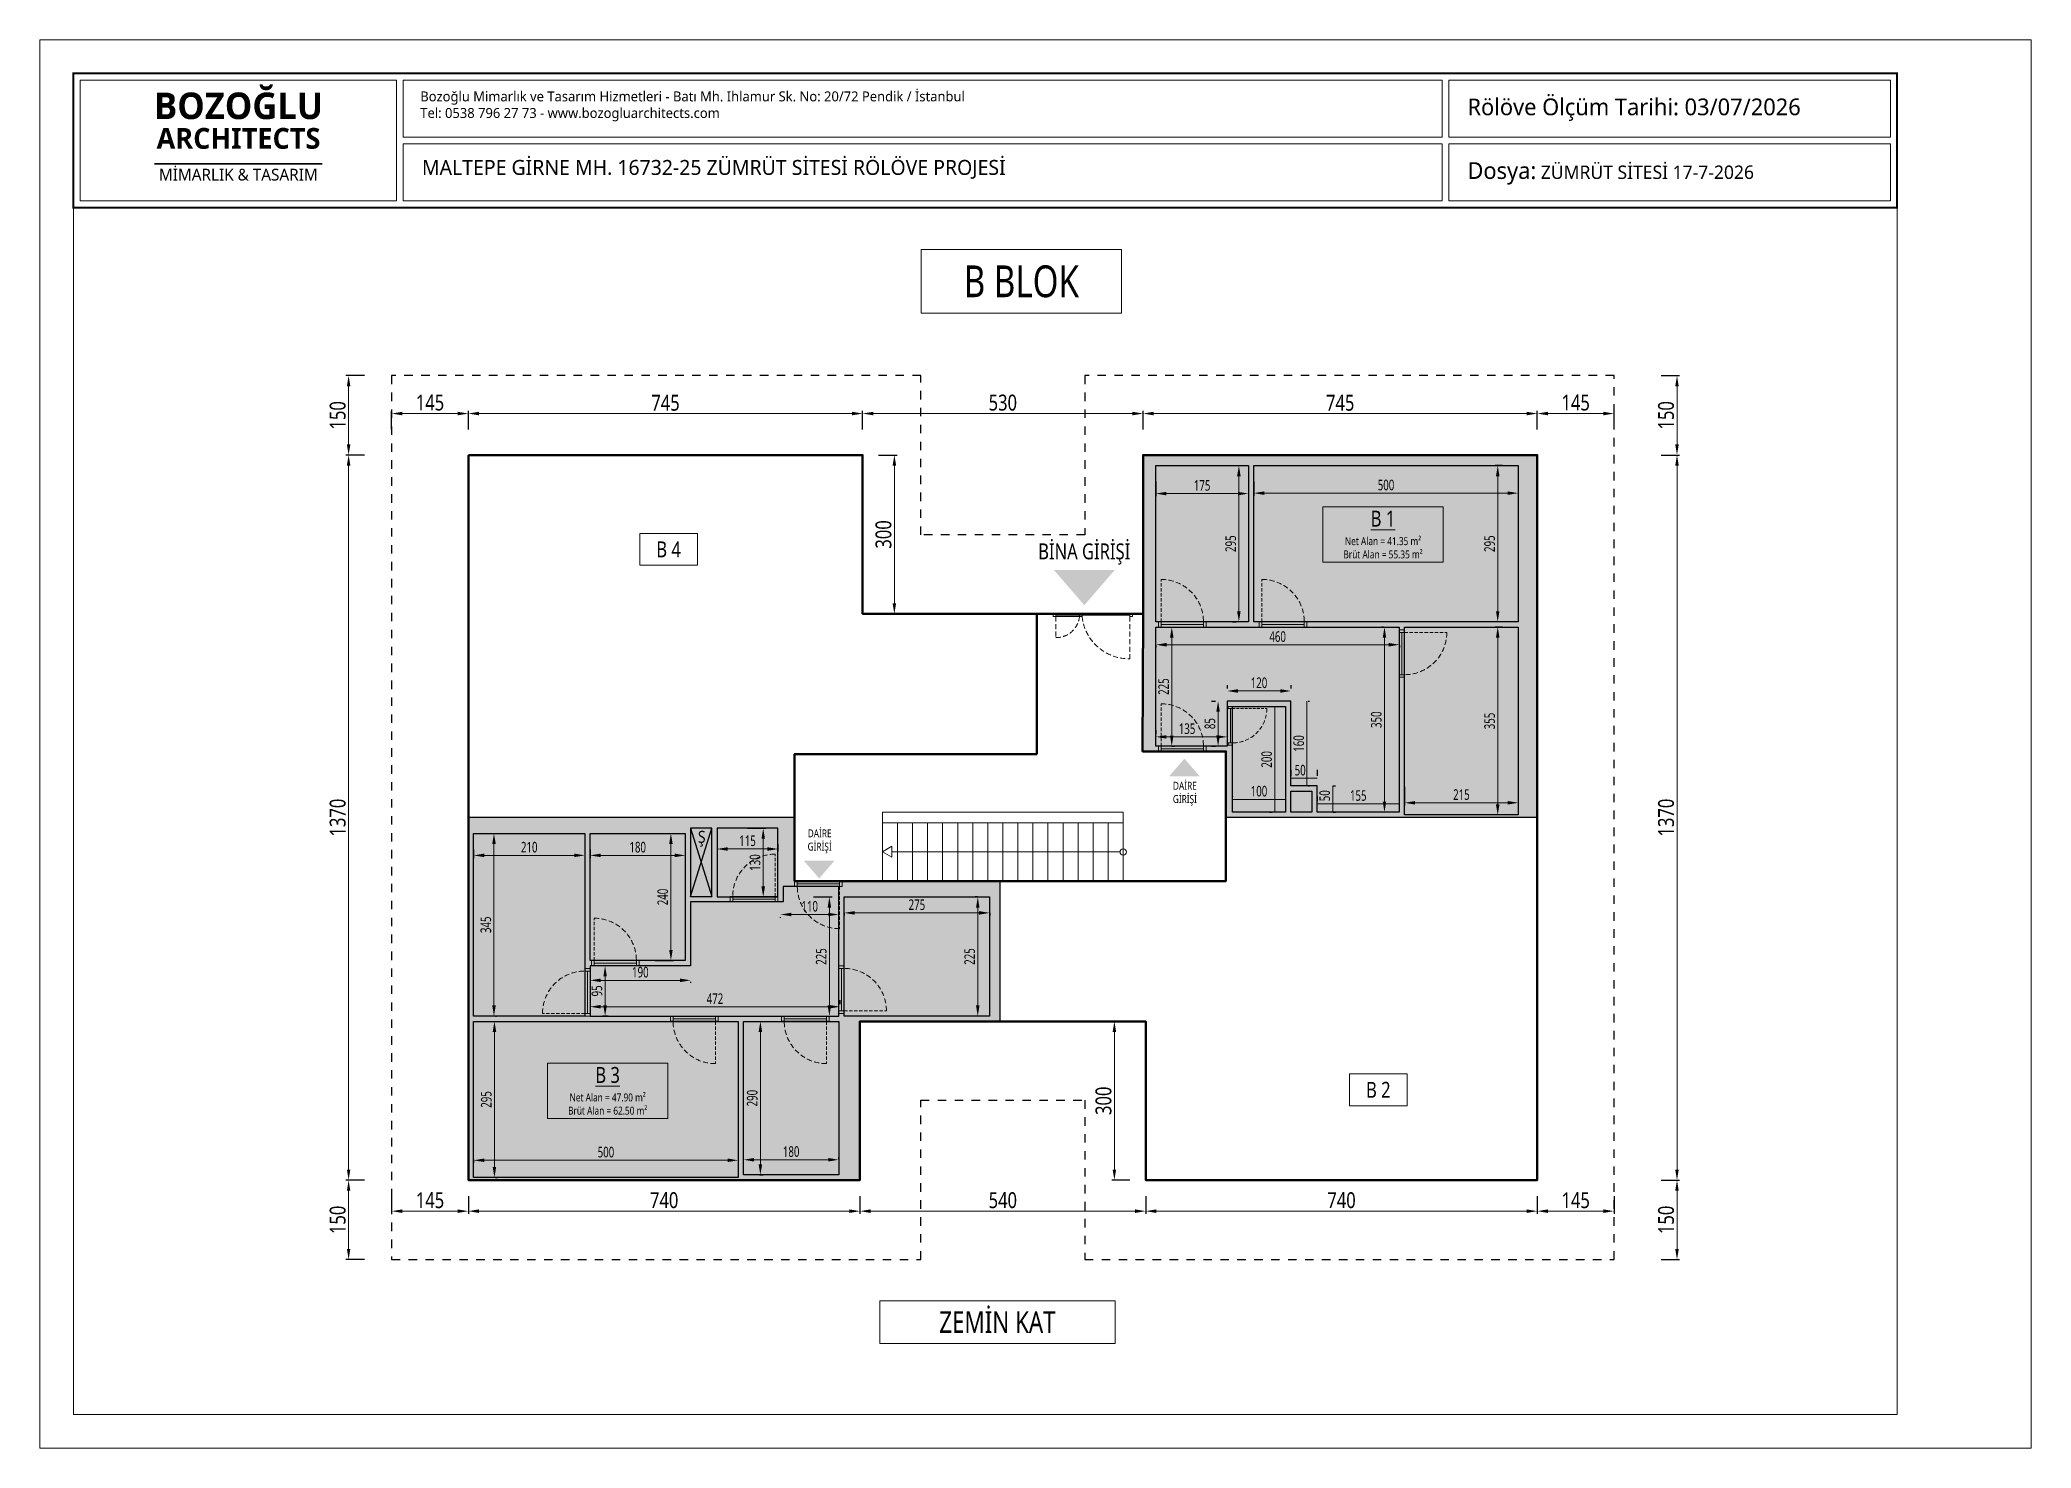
# Model space of a CAD drawing. Header units: metres. Extents: x 41905 to 73816, y -45641 to -42980.
# Drawn here: x 49432 to 53195, y -45641 to -42980 of the extents above; entities that cross this region are included whole.
import ezdxf

# ---------------------------------------------------------------- set-up
doc = ezdxf.new("R2010")
doc.units = ezdxf.units.M
doc.linetypes.add('HIDDEN2', pattern=[4.7625, 3.175, -1.5875])
doc.linetypes.add('JIS_02_1.2', pattern=[64.008, 32.004, -32.004])
for name, color, linetype, lineweight, true_color in [('0A PLAN BOYAMA', 7, 'Continuous', 13, 0xffdf7f), ('A GİRİŞ OKU', 1, 'Continuous', 13, 0xff0000), ('A YAZDIRMA', 7, 'Continuous', 13, 0x848484), ('A ÖLÇÜ DIŞ', 1, 'Continuous', 13, 0xff0000)]:
    doc.layers.add(name, color=color, linetype=linetype, lineweight=lineweight, true_color=true_color)
for name, color, linetype, lineweight in [('A ALAN BRÜT', 5, 'Continuous', 30), ('A ANTET', 7, 'Continuous', 13), ('A BİNA KONTUR', 4, 'Continuous', 50), ('A BİNA KONTUR KESİK', 4, 'JIS_02_1.2', 30), ('A DUVAR', 7, 'Continuous', 30), ('A KAPI', 11, 'Continuous', 13), ('A KAPI KESİK', 11, 'HIDDEN2', 13), ('A MERDİVEN', 3, 'Continuous', 13), ('A YAZI', 7, 'Continuous', 13)]:
    doc.layers.add(name, color=color, linetype=linetype, lineweight=lineweight)
doc.styles.add('HİB GENISO .70', font='GENISO.ttf', dxfattribs={"width": 0.7})
doc.styles.add('HİB NORMAL', font='segoeui.ttf')
doc.styles.add('HİB Segoe Bold', font='segoeuib.ttf', dxfattribs={"width": 0.8})
doc.styles.add('HİB SEGOE Normal .7', font='segoeui.ttf', dxfattribs={"width": 0.7})
doc.styles.add('HİB SEGOE Normal .9', font='segoeui.ttf', dxfattribs={"width": 0.9})
doc.styles.add('HİB Segoe Semilight .7', font='segoeuisl.ttf', dxfattribs={"width": 0.7})
doc.dimstyles.new('HİB New', dxfattribs={"dimtxt": 12, "dimasz": 18, "dimexe": 5, "dimexo": 30, "dimgap": 5, "dimtad": 1, "dimdec": 0, "dimzin": 0, "dimdsep": 46, "dimtxsty": 'HİB Segoe Semilight .7', "dimcen": 0.09, "dimclrd": 256, "dimclre": 256, "dimclrt": 256, "dimadec": 0, "dimazin": 0, "dimtfac": 1, "dimtdec": 4, "dimtix": 1, "dimtofl": 0, "dimtmove": 0, "dimatfit": 3, "dimfxl": 30, "dimfxlon": 1, "dimtvp": 1, "dimtolj": 1, "dimtzin": 0, "dimlwd": -1, "dimlwe": -3, "dimarcsym": 0})

msp = doc.modelspace()

# ---------------------------------------------------------------- texts
at = {"layer": 'A YAZI', "ltscale": 100, "attachment_point": 7, "style": 'HİB Segoe Bold', "bg_fill": 16}
for s, insert, char_height, width in [('\\pxqc;B BLOK', (51127, -43467), 60, 318.775), ('\\pxqc;{\\H2x;\\LB 1\\P\\pxql;}Net Alan^I= 41.35 m²\\PBrüt Alan^I= 55.35 m²', (51863.4, -43959.9), 15, 212.748), ('\\pxqc;B 4', (50580.4, -43957.6), 30, 78.76), ('\\pxqc;{\\H2x;\\LB 3\\P\\pxql;}Net Alan^I= 47.90 m²\\PBrüt Alan^I= 62.50 m²', (50398.2, -45010.9), 15, 212.748), ('\\pxqc;B 2', (51921.6, -44978.7), 30, 78.76), ('\\pxqc;ZEMİN KAT', (51039.2, -45422.9), 40.5, 403.962)]:
    msp.add_mtext(s, dxfattribs=dict(at, insert=insert, char_height=char_height, width=width))
at = {"layer": 'A YAZI', "ltscale": 100}
for s, insert, char_height, width, attachment_point, style in [('BİNA GİRİŞİ', (51405.2, -43971.5), 30, 272.47, 8, 'HİB Segoe Bold'), ('DAİRE\\PGİRİŞİ', (51595.4, -44381.8), 15, 136.235, 2, 'HİB Segoe Bold'), ('Ş', (50682.4, -44504.5), 22.5, 20.217, 8, 'HİB SEGOE Normal .9'), ('DAİRE\\PGİRİŞİ', (50905.2, -44471.7), 15, 136.235, 2, 'HİB Segoe Bold')]:
    msp.add_mtext(s, dxfattribs=dict(at, insert=insert, char_height=char_height, width=width, attachment_point=attachment_point, style=style))

# ---------------------------------------------------------------- blocks, each defined once
blk = doc.blocks.new('safsafsaf')
at = {"layer": 'A ANTET', "linetype": 'ByBlock', "ltscale": 100}
blk.add_line((49168, -37858.9), (52997.3, -37858.9), dxfattribs=at)
at = {"layer": 'A ANTET', "linetype": 'ByBlock', "ltscale": 100, "const_width": 4.22}
blk.add_lwpolyline([(49168, -37858.9), (52997.3, -37858.9), (52997.3, -38140.5), (49168, -38140.5)], close=True, dxfattribs=at)
at = {"layer": 'A ANTET', "linetype": 'ByBlock', "ltscale": 100}
for points in [[(52997.3, -40674.5), (49168, -40674.5), (49168, -37858.9), (52997.3, -37858.9)], [(49182.1, -37873), (49846.6, -37873), (49846.6, -38126.4), (49182.1, -38126.4)], [(49860.6, -37873), (52042.3, -37873), (52042.3, -37992.7), (49860.6, -37992.7)], [(52056.4, -37992.7), (52983.2, -37992.7), (52983.2, -37873), (52056.4, -37873)], [(49860.6, -38006.7), (52042.3, -38006.7), (52042.3, -38126.4), (49860.6, -38126.4)], [(52056.4, -38126.4), (52983.2, -38126.4), (52983.2, -38006.7), (52056.4, -38006.7)]]:
    blk.add_lwpolyline(points, close=True, dxfattribs=at)
blk.add_lwpolyline([(49337.9, -38048.6, 3.72, 3.72, 0), (49690.6, -38048.6, 0, 0, 0)], format="xyseb", dxfattribs=at)
at = {"layer": 'A YAZDIRMA', "linetype": 'ByBlock', "ltscale": 100}
blk.add_lwpolyline([(53278.8, -40744.9), (53278.8, -37788.5), (49097.6, -37788.5), (49097.6, -40744.9)], close=True, dxfattribs=at)
at = {"layer": 'A ANTET', "linetype": 'ByBlock', "ltscale": 100, "attachment_point": 1, "line_spacing_factor": 0.8, "style": 'HİB NORMAL'}
for s, insert, char_height, width in [('\\pxqc;{\\fSegoe UI Semibold|b0|i0|c162|p34;BOZOĞLU\\P\\pxqc;\\H0.7833x;ARCHITECTS\\P\\pxqc;\\H1.0213x;}', (49326, -37899.2), 55.749, 377.662), ('\\pxi-3,l4.25,qc,t4.25;MİMARLIK & TASARIM', (49291.1, -38059.2), 24.623, 415.716)]:
    blk.add_mtext(s, dxfattribs=dict(at, insert=insert, char_height=char_height, width=width))
at = {"layer": 'A ANTET', "linetype": 'ByBlock', "ltscale": 100, "attachment_point": 1, "style": 'HİB NORMAL'}
for s, insert, char_height, width in [('\\A1;\\pxql;Bozoğlu Mimarlık ve Tasarım Hizmetleri - Batı Mh. Ihlamur Sk. No: 20/72 Pendik / İstanbul\\PTel: 0538 796 27 73 - www.bozogluarchitects.com', (49896.5, -37896.8), 20.906, 1289.576), ('\\pxql;MALTEPE GİRNE MH. 16732-25 ZÜMRÜT SİTESİ RÖLÖVE PROJESİ', (49900, -38040.7), 31.359, 1361.276)]:
    blk.add_mtext(s, dxfattribs=dict(at, insert=insert, char_height=char_height, width=width))
at = {"layer": 'A ANTET', "color": 0, "linetype": 'ByBlock', "ltscale": 100, "char_height": 35.195, "width": 810.705, "attachment_point": 7, "style": 'HİB NORMAL'}
for s, insert in [('\\pxql;Rölöve Ölçüm Tarihi: 03/07/2026', (52095.2, -37958.7)), ('\\pxql;Dosya:{\\H0.8019x; ZÜMRÜT SİTESİ 17-7-2026}', (52095.2, -38092.4))]:
    blk.add_mtext(s, dxfattribs=dict(at, insert=insert))
blk = doc.blocks.new('*D17871')
at = {"layer": 'A ÖLÇÜ DIŞ', "lineweight": -3, "ltscale": 0.5}
for p, q in [((50251.4, -44509.4), (50251.4, -44525.8)), ((50461.4, -44509.4), (50461.4, -44525.8))]:
    blk.add_line(p, q, dxfattribs=at)
at = {"layer": 'A ÖLÇÜ DIŞ', "ltscale": 0.5}
blk.add_line((50271.4, -44520.8), (50441.4, -44520.8), dxfattribs=at)
at = {"layer": 'A ÖLÇÜ DIŞ'}
for points in [[(50271.4, -44517.4), (50271.4, -44524.1), (50251.4, -44520.8)], [(50441.4, -44524.1), (50441.4, -44517.4), (50461.4, -44520.8)]]:
    blk.add_solid(points, dxfattribs=at)
at = {"layer": 'Defpoints', "color": 0}
for p in [(50251.4, -44479.4), (50461.4, -44479.4), (50461.4, -44520.8)]:
    blk.add_point(p, dxfattribs=at)
at = {"layer": 'A ÖLÇÜ DIŞ', "ltscale": 0.5, "insert": (50356.4, -44505.4), "char_height": 20, "attachment_point": 5, "style": 'HİB SEGOE Normal .7'}
blk.add_mtext('\\A1;210', dxfattribs=at)
blk = doc.blocks.new('*D17872')
at = {"layer": 'A ÖLÇÜ DIŞ', "lineweight": -3, "ltscale": 0.5}
for p, q in [((50471.4, -44509.4), (50471.4, -44525.8)), ((50651.4, -44509.4), (50651.4, -44525.8))]:
    blk.add_line(p, q, dxfattribs=at)
at = {"layer": 'A ÖLÇÜ DIŞ', "ltscale": 0.5}
blk.add_line((50491.4, -44520.8), (50631.4, -44520.8), dxfattribs=at)
at = {"layer": 'A ÖLÇÜ DIŞ'}
for points in [[(50491.4, -44517.4), (50491.4, -44524.1), (50471.4, -44520.8)], [(50631.4, -44524.1), (50631.4, -44517.4), (50651.4, -44520.8)]]:
    blk.add_solid(points, dxfattribs=at)
at = {"layer": 'Defpoints', "color": 0}
for p in [(50471.4, -44479.4), (50651.4, -44479.4), (50651.4, -44520.8)]:
    blk.add_point(p, dxfattribs=at)
at = {"layer": 'A ÖLÇÜ DIŞ', "ltscale": 0.5, "insert": (50561.4, -44505.4), "char_height": 20, "attachment_point": 5, "style": 'HİB SEGOE Normal .7'}
blk.add_mtext('\\A1;180', dxfattribs=at)
blk = doc.blocks.new('*D17873')
at = {"layer": 'A ÖLÇÜ DIŞ', "lineweight": -3, "ltscale": 0.5}
for p, q in [((50711.4, -44497.3), (50711.4, -44513.7)), ((50826.4, -44499.4), (50826.4, -44513.7))]:
    blk.add_line(p, q, dxfattribs=at)
at = {"layer": 'A ÖLÇÜ DIŞ', "ltscale": 0.5}
blk.add_line((50731.4, -44508.7), (50806.4, -44508.7), dxfattribs=at)
at = {"layer": 'A ÖLÇÜ DIŞ'}
for points in [[(50731.4, -44505.4), (50731.4, -44512.1), (50711.4, -44508.7)], [(50806.4, -44512.1), (50806.4, -44505.4), (50826.4, -44508.7)]]:
    blk.add_solid(points, dxfattribs=at)
at = {"layer": 'Defpoints', "color": 0}
for p in [(50711.4, -44467.3), (50826.4, -44469.4), (50826.4, -44508.7)]:
    blk.add_point(p, dxfattribs=at)
at = {"layer": 'A ÖLÇÜ DIŞ', "ltscale": 0.5, "insert": (50768.9, -44493.3), "char_height": 20, "attachment_point": 5, "style": 'HİB SEGOE Normal .7'}
blk.add_mtext('\\A1;115', dxfattribs=at)
blk = doc.blocks.new('*D17874')
at = {"layer": 'A ÖLÇÜ DIŞ', "lineweight": -3, "ltscale": 0.5}
for p, q in [((50292.7, -44479.4), (50294.8, -44479.4)), ((50292.7, -44824.4), (50294.8, -44824.4))]:
    blk.add_line(p, q, dxfattribs=at)
at = {"layer": 'A ÖLÇÜ DIŞ', "ltscale": 0.5}
blk.add_line((50289.8, -44499.4), (50289.8, -44804.4), dxfattribs=at)
at = {"layer": 'A ÖLÇÜ DIŞ'}
for points in [[(50293.2, -44499.4), (50286.5, -44499.4), (50289.8, -44479.4)], [(50286.5, -44804.4), (50293.2, -44804.4), (50289.8, -44824.4)]]:
    blk.add_solid(points, dxfattribs=at)
at = {"layer": 'Defpoints', "color": 0}
for p in [(50262.7, -44479.4), (50262.7, -44824.4), (50289.8, -44824.4)]:
    blk.add_point(p, dxfattribs=at)
at = {"layer": 'A ÖLÇÜ DIŞ', "ltscale": 0.5, "insert": (50274.5, -44651.9), "char_height": 20, "attachment_point": 5, "rotation": 90, "style": 'HİB SEGOE Normal .7'}
blk.add_mtext('\\A1;345', dxfattribs=at)
blk = doc.blocks.new('*D17875')
at = {"layer": 'A ÖLÇÜ DIŞ', "lineweight": -3, "ltscale": 0.5}
for p, q in [((50594.1, -44479.4), (50629.1, -44479.4)), ((50594.1, -44719.4), (50629.1, -44719.4))]:
    blk.add_line(p, q, dxfattribs=at)
at = {"layer": 'A ÖLÇÜ DIŞ', "ltscale": 0.5}
blk.add_line((50624.1, -44499.4), (50624.1, -44699.4), dxfattribs=at)
at = {"layer": 'A ÖLÇÜ DIŞ'}
for points in [[(50627.5, -44499.4), (50620.8, -44499.4), (50624.1, -44479.4)], [(50620.8, -44699.4), (50627.5, -44699.4), (50624.1, -44719.4)]]:
    blk.add_solid(points, dxfattribs=at)
at = {"layer": 'Defpoints', "color": 0}
for p in [(50471.4, -44479.4), (50471.4, -44719.4), (50624.1, -44719.4)]:
    blk.add_point(p, dxfattribs=at)
at = {"layer": 'A ÖLÇÜ DIŞ', "ltscale": 0.5, "insert": (50608.8, -44599.4), "char_height": 20, "attachment_point": 5, "rotation": 90, "style": 'HİB SEGOE Normal .7'}
blk.add_mtext('\\A1;240', dxfattribs=at)
blk = doc.blocks.new('*D17876')
at = {"layer": 'A ÖLÇÜ DIŞ', "lineweight": -3, "ltscale": 0.5}
for p, q in [((50505.6, -44729.4), (50494.8, -44729.4)), ((50505.6, -44824.4), (50494.8, -44824.4))]:
    blk.add_line(p, q, dxfattribs=at)
at = {"layer": 'A ÖLÇÜ DIŞ', "ltscale": 0.5}
blk.add_line((50499.8, -44749.4), (50499.8, -44804.4), dxfattribs=at)
at = {"layer": 'A ÖLÇÜ DIŞ'}
for points in [[(50503.1, -44749.4), (50496.5, -44749.4), (50499.8, -44729.4)], [(50496.5, -44804.4), (50503.1, -44804.4), (50499.8, -44824.4)]]:
    blk.add_solid(points, dxfattribs=at)
at = {"layer": 'Defpoints', "color": 0}
for p in [(50535.6, -44729.4), (50499.8, -44824.4), (50535.6, -44824.4)]:
    blk.add_point(p, dxfattribs=at)
at = {"layer": 'A ÖLÇÜ DIŞ', "ltscale": 0.5, "insert": (50484.4, -44776.9), "char_height": 20, "attachment_point": 5, "rotation": 90, "style": 'HİB SEGOE Normal .7'}
blk.add_mtext('\\A1;95', dxfattribs=at)
blk = doc.blocks.new('*D17877')
at = {"layer": 'A ÖLÇÜ DIŞ', "lineweight": -3, "ltscale": 0.5}
for p, q in [((50471.4, -44759.4), (50471.4, -44761.9)), ((50661.4, -44759.4), (50661.4, -44761.9))]:
    blk.add_line(p, q, dxfattribs=at)
at = {"layer": 'A ÖLÇÜ DIŞ', "ltscale": 0.5}
blk.add_line((50641.4, -44756.9), (50491.4, -44756.9), dxfattribs=at)
at = {"layer": 'A ÖLÇÜ DIŞ'}
for points in [[(50491.4, -44753.5), (50491.4, -44760.2), (50471.4, -44756.9)], [(50641.4, -44760.2), (50641.4, -44753.5), (50661.4, -44756.9)]]:
    blk.add_solid(points, dxfattribs=at)
at = {"layer": 'Defpoints', "color": 0}
for p in [(50471.4, -44729.4), (50661.4, -44729.4), (50471.4, -44756.9)]:
    blk.add_point(p, dxfattribs=at)
at = {"layer": 'A ÖLÇÜ DIŞ', "ltscale": 0.5, "insert": (50566.4, -44741.5), "char_height": 20, "attachment_point": 5, "style": 'HİB SEGOE Normal .7'}
blk.add_mtext('\\A1;190', dxfattribs=at)
blk = doc.blocks.new('*D17878')
at = {"layer": 'A ÖLÇÜ DIŞ', "lineweight": -3, "ltscale": 0.5}
for p, q in [((50768.6, -44469.4), (50803.6, -44469.4)), ((50795.9, -44599.4), (50793.6, -44599.4))]:
    blk.add_line(p, q, dxfattribs=at)
at = {"layer": 'A ÖLÇÜ DIŞ', "ltscale": 0.5}
blk.add_line((50798.6, -44489.4), (50798.6, -44579.4), dxfattribs=at)
at = {"layer": 'A ÖLÇÜ DIŞ'}
for points in [[(50801.9, -44489.4), (50795.3, -44489.4), (50798.6, -44469.4)], [(50795.3, -44579.4), (50801.9, -44579.4), (50798.6, -44599.4)]]:
    blk.add_solid(points, dxfattribs=at)
at = {"layer": 'Defpoints', "color": 0}
for p in [(50661.4, -44469.4), (50798.6, -44599.4), (50825.9, -44599.4)]:
    blk.add_point(p, dxfattribs=at)
at = {"layer": 'A ÖLÇÜ DIŞ', "ltscale": 0.5, "insert": (50783.2, -44534.4), "char_height": 20, "attachment_point": 5, "rotation": 90, "style": 'HİB SEGOE Normal .7'}
blk.add_mtext('\\A1;130', dxfattribs=at)
blk = doc.blocks.new('*D17879')
at = {"layer": 'A ÖLÇÜ DIŞ', "lineweight": -3, "ltscale": 0.5}
for p, q in [((50831.5, -44638.5), (50831.5, -44637.5)), ((50941.4, -44636), (50941.4, -44637.5))]:
    blk.add_line(p, q, dxfattribs=at)
at = {"layer": 'A ÖLÇÜ DIŞ', "ltscale": 0.5}
blk.add_line((50851.5, -44632.5), (50921.4, -44632.5), dxfattribs=at)
at = {"layer": 'A ÖLÇÜ DIŞ'}
for points in [[(50851.5, -44629.2), (50851.5, -44635.8), (50831.5, -44632.5)], [(50921.4, -44635.8), (50921.4, -44629.2), (50941.4, -44632.5)]]:
    blk.add_solid(points, dxfattribs=at)
at = {"layer": 'Defpoints', "color": 0}
for p in [(50831.5, -44608.5), (50941.4, -44606), (50941.4, -44632.5)]:
    blk.add_point(p, dxfattribs=at)
at = {"layer": 'A ÖLÇÜ DIŞ', "ltscale": 0.5, "insert": (50886.4, -44617.1), "char_height": 20, "attachment_point": 5, "style": 'HİB SEGOE Normal .7'}
blk.add_mtext('\\A1;110', dxfattribs=at)
blk = doc.blocks.new('*D17880')
at = {"layer": 'A ÖLÇÜ DIŞ', "lineweight": -3, "ltscale": 0.5}
for p, q in [((50893.6, -44599.4), (50928.6, -44599.4)), ((50893.6, -44824.4), (50928.6, -44824.4))]:
    blk.add_line(p, q, dxfattribs=at)
at = {"layer": 'A ÖLÇÜ DIŞ', "ltscale": 0.5}
blk.add_line((50923.6, -44619.4), (50923.6, -44804.4), dxfattribs=at)
at = {"layer": 'A ÖLÇÜ DIŞ'}
for points in [[(50927, -44619.4), (50920.3, -44619.4), (50923.6, -44599.4)], [(50920.3, -44804.4), (50927, -44804.4), (50923.6, -44824.4)]]:
    blk.add_solid(points, dxfattribs=at)
at = {"layer": 'Defpoints', "color": 0}
for p in [(50825.9, -44599.4), (50825.9, -44824.4), (50923.6, -44824.4)]:
    blk.add_point(p, dxfattribs=at)
at = {"layer": 'A ÖLÇÜ DIŞ', "ltscale": 0.5, "insert": (50908.3, -44711.9), "char_height": 20, "attachment_point": 5, "rotation": 90, "style": 'HİB SEGOE Normal .7'}
blk.add_mtext('\\A1;225', dxfattribs=at)
blk = doc.blocks.new('*D17881')
at = {"layer": 'A ÖLÇÜ DIŞ', "lineweight": -3, "ltscale": 0.5}
for p, q in [((50951.4, -44629.4), (50951.4, -44634.4)), ((51226.6, -44629.4), (51226.6, -44634.4))]:
    blk.add_line(p, q, dxfattribs=at)
at = {"layer": 'A ÖLÇÜ DIŞ', "ltscale": 0.5}
blk.add_line((50971.4, -44629.4), (51206.6, -44629.4), dxfattribs=at)
at = {"layer": 'A ÖLÇÜ DIŞ'}
for points in [[(50971.4, -44626.1), (50971.4, -44632.8), (50951.4, -44629.4)], [(51206.6, -44632.8), (51206.6, -44626.1), (51226.6, -44629.4)]]:
    blk.add_solid(points, dxfattribs=at)
at = {"layer": 'Defpoints', "color": 0}
for p in [(50951.4, -44599.4), (51226.6, -44599.4), (51226.6, -44629.4)]:
    blk.add_point(p, dxfattribs=at)
at = {"layer": 'A ÖLÇÜ DIŞ', "ltscale": 0.5, "insert": (51089, -44614.1), "char_height": 20, "attachment_point": 5, "style": 'HİB SEGOE Normal .7'}
blk.add_mtext('\\A1;275', dxfattribs=at)
blk = doc.blocks.new('*D17882')
at = {"layer": 'A ÖLÇÜ DIŞ', "lineweight": -3, "ltscale": 0.5}
for p, q in [((51203.8, -44599.4), (51199, -44599.4)), ((51203.8, -44824.4), (51199, -44824.4))]:
    blk.add_line(p, q, dxfattribs=at)
at = {"layer": 'A ÖLÇÜ DIŞ', "ltscale": 0.5}
blk.add_line((51204, -44619.4), (51204, -44804.4), dxfattribs=at)
at = {"layer": 'A ÖLÇÜ DIŞ'}
for points in [[(51207.3, -44619.4), (51200.7, -44619.4), (51204, -44599.4)], [(51200.7, -44804.4), (51207.3, -44804.4), (51204, -44824.4)]]:
    blk.add_solid(points, dxfattribs=at)
at = {"layer": 'Defpoints', "color": 0}
for p in [(51233.8, -44599.4), (51204, -44824.4), (51233.8, -44824.4)]:
    blk.add_point(p, dxfattribs=at)
at = {"layer": 'A ÖLÇÜ DIŞ', "ltscale": 0.5, "insert": (51188.7, -44711.9), "char_height": 20, "attachment_point": 5, "rotation": 90, "style": 'HİB SEGOE Normal .7'}
blk.add_mtext('\\A1;225', dxfattribs=at)
blk = doc.blocks.new('*D17883')
at = {"layer": 'A ÖLÇÜ DIŞ', "lineweight": -3, "ltscale": 0.5}
for p, q in [((50471.4, -44794.4), (50471.4, -44801.7)), ((50943.4, -44794.4), (50943.4, -44801.7))]:
    blk.add_line(p, q, dxfattribs=at)
at = {"layer": 'A ÖLÇÜ DIŞ', "ltscale": 0.5}
blk.add_line((50923.4, -44806.7), (50491.4, -44806.7), dxfattribs=at)
at = {"layer": 'A ÖLÇÜ DIŞ'}
for points in [[(50491.4, -44803.4), (50491.4, -44810.1), (50471.4, -44806.7)], [(50923.4, -44810.1), (50923.4, -44803.4), (50943.4, -44806.7)]]:
    blk.add_solid(points, dxfattribs=at)
at = {"layer": 'Defpoints', "color": 0}
for p in [(50471.4, -44806.7), (50471.4, -44824.4), (50943.4, -44824.4)]:
    blk.add_point(p, dxfattribs=at)
at = {"layer": 'A ÖLÇÜ DIŞ', "ltscale": 0.5, "insert": (50707.4, -44791.6), "char_height": 20, "attachment_point": 5, "style": 'HİB SEGOE Normal .7'}
blk.add_mtext('\\A1;472', dxfattribs=at)
blk = doc.blocks.new('*D17884')
at = {"layer": 'A ÖLÇÜ DIŞ', "lineweight": -3, "ltscale": 0.5}
for p, q in [((50251.4, -45095.6), (50251.4, -45101.9)), ((50751.4, -45095.6), (50751.4, -45101.9))]:
    blk.add_line(p, q, dxfattribs=at)
at = {"layer": 'A ÖLÇÜ DIŞ', "ltscale": 0.5}
blk.add_line((50271.4, -45096.9), (50731.4, -45096.9), dxfattribs=at)
at = {"layer": 'A ÖLÇÜ DIŞ'}
for points in [[(50271.4, -45093.5), (50271.4, -45100.2), (50251.4, -45096.9)], [(50731.4, -45100.2), (50731.4, -45093.5), (50751.4, -45096.9)]]:
    blk.add_solid(points, dxfattribs=at)
at = {"layer": 'Defpoints', "color": 0}
for p in [(50251.4, -45065.6), (50751.4, -45065.6), (50751.4, -45096.9)]:
    blk.add_point(p, dxfattribs=at)
at = {"layer": 'A ÖLÇÜ DIŞ', "ltscale": 0.5, "insert": (50501.4, -45081.5), "char_height": 20, "attachment_point": 5, "style": 'HİB SEGOE Normal .7'}
blk.add_mtext('\\A1;500', dxfattribs=at)
blk = doc.blocks.new('*D17885')
at = {"layer": 'A ÖLÇÜ DIŞ', "ltscale": 0.5}
blk.add_line((50290.7, -44854.4), (50290.7, -45109.4), dxfattribs=at)
at = {"layer": 'A ÖLÇÜ DIŞ', "lineweight": -3, "ltscale": 0.5}
for p, q in [((50292.7, -44834.4), (50295.7, -44834.4)), ((50292.7, -45129.4), (50295.7, -45129.4))]:
    blk.add_line(p, q, dxfattribs=at)
at = {"layer": 'A ÖLÇÜ DIŞ'}
for points in [[(50294, -44854.4), (50287.3, -44854.4), (50290.7, -44834.4)], [(50287.3, -45109.4), (50294, -45109.4), (50290.7, -45129.4)]]:
    blk.add_solid(points, dxfattribs=at)
at = {"layer": 'Defpoints', "color": 0}
for p in [(50262.7, -44834.4), (50262.7, -45129.4), (50290.7, -45129.4)]:
    blk.add_point(p, dxfattribs=at)
at = {"layer": 'A ÖLÇÜ DIŞ', "ltscale": 0.5, "insert": (50275.3, -44981.9), "char_height": 20, "attachment_point": 5, "rotation": 90, "style": 'HİB SEGOE Normal .7'}
blk.add_mtext('\\A1;295', dxfattribs=at)
blk = doc.blocks.new('*D17886')
at = {"layer": 'A ÖLÇÜ DIŞ', "lineweight": -3, "ltscale": 0.5}
for p, q in [((50761.4, -45094.4), (50761.4, -45090.9)), ((50941.4, -45094.4), (50941.4, -45090.9))]:
    blk.add_line(p, q, dxfattribs=at)
at = {"layer": 'A ÖLÇÜ DIŞ', "ltscale": 0.5}
blk.add_line((50781.4, -45095.9), (50921.4, -45095.9), dxfattribs=at)
at = {"layer": 'A ÖLÇÜ DIŞ'}
for points in [[(50781.4, -45092.5), (50781.4, -45099.2), (50761.4, -45095.9)], [(50921.4, -45099.2), (50921.4, -45092.5), (50941.4, -45095.9)]]:
    blk.add_solid(points, dxfattribs=at)
at = {"layer": 'Defpoints', "color": 0}
for p in [(50941.4, -45095.9), (50761.4, -45124.4), (50941.4, -45124.4)]:
    blk.add_point(p, dxfattribs=at)
at = {"layer": 'A ÖLÇÜ DIŞ', "ltscale": 0.5, "insert": (50851.4, -45080.5), "char_height": 20, "attachment_point": 5, "style": 'HİB SEGOE Normal .7'}
blk.add_mtext('\\A1;180', dxfattribs=at)
blk = doc.blocks.new('*D17887')
at = {"layer": 'A ÖLÇÜ DIŞ', "lineweight": -3, "ltscale": 0.5}
for p, q in [((50791.4, -44834.4), (50798.2, -44834.4)), ((50791.4, -45124.4), (50798.2, -45124.4))]:
    blk.add_line(p, q, dxfattribs=at)
at = {"layer": 'A ÖLÇÜ DIŞ', "ltscale": 0.5}
blk.add_line((50793.2, -45104.4), (50793.2, -44854.4), dxfattribs=at)
at = {"layer": 'A ÖLÇÜ DIŞ'}
for points in [[(50796.6, -44854.4), (50789.9, -44854.4), (50793.2, -44834.4)], [(50789.9, -45104.4), (50796.6, -45104.4), (50793.2, -45124.4)]]:
    blk.add_solid(points, dxfattribs=at)
at = {"layer": 'Defpoints', "color": 0}
for p in [(50761.4, -44834.4), (50793.2, -44834.4), (50761.4, -45124.4)]:
    blk.add_point(p, dxfattribs=at)
at = {"layer": 'A ÖLÇÜ DIŞ', "ltscale": 0.5, "insert": (50777.9, -44979.4), "char_height": 20, "attachment_point": 5, "rotation": 90, "style": 'HİB SEGOE Normal .7'}
blk.add_mtext('\\A1;290', dxfattribs=at)
blk = doc.blocks.new('*D17888')
at = {"layer": 'A ÖLÇÜ DIŞ', "lineweight": -3, "ltscale": 0.5}
for p, q in [((51540.5, -43814.4), (51540.5, -43842.2)), ((51715.5, -43814.4), (51715.5, -43842.2))]:
    blk.add_line(p, q, dxfattribs=at)
at = {"layer": 'A ÖLÇÜ DIŞ', "ltscale": 0.5}
blk.add_line((51560.5, -43837.2), (51695.5, -43837.2), dxfattribs=at)
at = {"layer": 'A ÖLÇÜ DIŞ'}
for points in [[(51560.5, -43833.9), (51560.5, -43840.6), (51540.5, -43837.2)], [(51695.5, -43840.6), (51695.5, -43833.9), (51715.5, -43837.2)]]:
    blk.add_solid(points, dxfattribs=at)
at = {"layer": 'Defpoints', "color": 0}
for p in [(51540.5, -43784.4), (51715.5, -43784.4), (51715.5, -43837.2)]:
    blk.add_point(p, dxfattribs=at)
at = {"layer": 'A ÖLÇÜ DIŞ', "ltscale": 0.5, "insert": (51628, -43821.8), "char_height": 20, "attachment_point": 5, "style": 'HİB SEGOE Normal .7'}
blk.add_mtext('\\A1;175', dxfattribs=at)
blk = doc.blocks.new('*D17889')
at = {"layer": 'A ÖLÇÜ DIŞ', "lineweight": -3, "ltscale": 0.5}
for p, q in [((51685.5, -43784.4), (51692.5, -43784.4)), ((51685.5, -44079.4), (51692.5, -44079.4))]:
    blk.add_line(p, q, dxfattribs=at)
at = {"layer": 'A ÖLÇÜ DIŞ', "ltscale": 0.5}
blk.add_line((51697.5, -43804.4), (51697.5, -44059.4), dxfattribs=at)
at = {"layer": 'A ÖLÇÜ DIŞ'}
for points in [[(51700.8, -43804.4), (51694.1, -43804.4), (51697.5, -43784.4)], [(51694.1, -44059.4), (51700.8, -44059.4), (51697.5, -44079.4)]]:
    blk.add_solid(points, dxfattribs=at)
at = {"layer": 'Defpoints', "color": 0}
for p in [(51715.5, -43784.4), (51697.5, -44079.4), (51715.5, -44079.4)]:
    blk.add_point(p, dxfattribs=at)
at = {"layer": 'A ÖLÇÜ DIŞ', "ltscale": 0.5, "insert": (51682.1, -43931.9), "char_height": 20, "attachment_point": 5, "rotation": 90, "style": 'HİB SEGOE Normal .7'}
blk.add_mtext('\\A1;295', dxfattribs=at)
blk = doc.blocks.new('*D17890')
at = {"layer": 'A ÖLÇÜ DIŞ', "lineweight": -3, "ltscale": 0.5}
for p, q in [((51725.5, -43814.4), (51725.5, -43841.4)), ((52225.5, -43814.4), (52225.5, -43841.4))]:
    blk.add_line(p, q, dxfattribs=at)
at = {"layer": 'A ÖLÇÜ DIŞ', "ltscale": 0.5}
blk.add_line((51745.5, -43836.4), (52205.5, -43836.4), dxfattribs=at)
at = {"layer": 'A ÖLÇÜ DIŞ'}
for points in [[(51745.5, -43833.1), (51745.5, -43839.7), (51725.5, -43836.4)], [(52205.5, -43839.7), (52205.5, -43833.1), (52225.5, -43836.4)]]:
    blk.add_solid(points, dxfattribs=at)
at = {"layer": 'Defpoints', "color": 0}
for p in [(51725.5, -43784.4), (52225.5, -43784.4), (52225.5, -43836.4)]:
    blk.add_point(p, dxfattribs=at)
at = {"layer": 'A ÖLÇÜ DIŞ', "ltscale": 0.5, "insert": (51975.5, -43821.1), "char_height": 20, "attachment_point": 5, "style": 'HİB SEGOE Normal .7'}
blk.add_mtext('\\A1;500', dxfattribs=at)
blk = doc.blocks.new('*D17891')
at = {"layer": 'A ÖLÇÜ DIŞ', "lineweight": -3, "ltscale": 0.5}
for p, q in [((52195.5, -43784.4), (52181.6, -43784.4)), ((52195.5, -44079.4), (52181.6, -44079.4))]:
    blk.add_line(p, q, dxfattribs=at)
at = {"layer": 'A ÖLÇÜ DIŞ', "ltscale": 0.5}
blk.add_line((52186.6, -43804.4), (52186.6, -44059.4), dxfattribs=at)
at = {"layer": 'A ÖLÇÜ DIŞ'}
for points in [[(52189.9, -43804.4), (52183.3, -43804.4), (52186.6, -43784.4)], [(52183.3, -44059.4), (52189.9, -44059.4), (52186.6, -44079.4)]]:
    blk.add_solid(points, dxfattribs=at)
at = {"layer": 'Defpoints', "color": 0}
for p in [(52225.5, -43784.4), (52186.6, -44079.4), (52225.5, -44079.4)]:
    blk.add_point(p, dxfattribs=at)
at = {"layer": 'A ÖLÇÜ DIŞ', "ltscale": 0.5, "insert": (52171.3, -43931.9), "char_height": 20, "attachment_point": 5, "rotation": 90, "style": 'HİB SEGOE Normal .7'}
blk.add_mtext('\\A1;295', dxfattribs=at)
blk = doc.blocks.new('*D17892')
at = {"layer": 'A ÖLÇÜ DIŞ', "lineweight": -3, "ltscale": 0.5}
for p, q in [((52195.5, -44089.4), (52181.6, -44089.4)), ((52195.5, -44444.4), (52181.6, -44444.4))]:
    blk.add_line(p, q, dxfattribs=at)
at = {"layer": 'A ÖLÇÜ DIŞ', "ltscale": 0.5}
blk.add_line((52186.6, -44109.4), (52186.6, -44424.4), dxfattribs=at)
at = {"layer": 'A ÖLÇÜ DIŞ'}
for points in [[(52189.9, -44109.4), (52183.3, -44109.4), (52186.6, -44089.4)], [(52183.3, -44424.4), (52189.9, -44424.4), (52186.6, -44444.4)]]:
    blk.add_solid(points, dxfattribs=at)
at = {"layer": 'Defpoints', "color": 0}
for p in [(52225.5, -44089.4), (52186.6, -44444.4), (52225.5, -44444.4)]:
    blk.add_point(p, dxfattribs=at)
at = {"layer": 'A ÖLÇÜ DIŞ', "ltscale": 0.5, "insert": (52171.3, -44266.9), "char_height": 20, "attachment_point": 5, "rotation": 90, "style": 'HİB SEGOE Normal .7'}
blk.add_mtext('\\A1;355', dxfattribs=at)
blk = doc.blocks.new('*D17893')
at = {"layer": 'A ÖLÇÜ DIŞ', "lineweight": -3, "ltscale": 0.5}
for p, q in [((51970.5, -44089.4), (51967.6, -44089.4)), ((51970.5, -44439.4), (51967.6, -44439.4))]:
    blk.add_line(p, q, dxfattribs=at)
at = {"layer": 'A ÖLÇÜ DIŞ', "ltscale": 0.5}
blk.add_line((51972.6, -44419.4), (51972.6, -44109.4), dxfattribs=at)
at = {"layer": 'A ÖLÇÜ DIŞ'}
for points in [[(51975.9, -44109.4), (51969.3, -44109.4), (51972.6, -44089.4)], [(51969.3, -44419.4), (51975.9, -44419.4), (51972.6, -44439.4)]]:
    blk.add_solid(points, dxfattribs=at)
at = {"layer": 'Defpoints', "color": 0}
for p in [(51972.6, -44089.4), (52000.5, -44089.4), (52000.5, -44439.4)]:
    blk.add_point(p, dxfattribs=at)
at = {"layer": 'A ÖLÇÜ DIŞ', "ltscale": 0.5, "insert": (51957.2, -44264.4), "char_height": 20, "attachment_point": 5, "rotation": 90, "style": 'HİB SEGOE Normal .7'}
blk.add_mtext('\\A1;350', dxfattribs=at)
blk = doc.blocks.new('*D17894')
at = {"layer": 'A ÖLÇÜ DIŞ', "lineweight": -3, "ltscale": 0.5}
for p, q in [((52000.5, -44393.2), (52000.5, -44428.2)), ((51845.5, -44409.4), (51845.5, -44418.2))]:
    blk.add_line(p, q, dxfattribs=at)
at = {"layer": 'A ÖLÇÜ DIŞ', "ltscale": 0.5}
blk.add_line((51845.5, -44423.2), (52000.5, -44423.2), dxfattribs=at)
at = {"layer": 'Defpoints', "color": 0}
for p in [(52000.5, -44336.5), (51845.5, -44439.4), (52000.5, -44423.2)]:
    blk.add_point(p, dxfattribs=at)
at = {"layer": 'A ÖLÇÜ DIŞ', "ltscale": 0.5, "insert": (51923, -44407.8), "char_height": 20, "attachment_point": 5, "style": 'HİB SEGOE Normal .7'}
blk.add_mtext('\\A1;155', dxfattribs=at)
blk = doc.blocks.new('_None')
blk = doc.blocks.new('*D17895')
at = {"layer": 'A ÖLÇÜ DIŞ', "ltscale": 0.5}
blk.add_line((51875, -44389.4), (51875, -44439.4), dxfattribs=at)
at = {"layer": 'A ÖLÇÜ DIŞ', "lineweight": -3, "ltscale": 0.5}
for p, q in [((51875.5, -44389.4), (51880, -44389.4)), ((51875.5, -44439.4), (51880, -44439.4))]:
    blk.add_line(p, q, dxfattribs=at)
at = {"layer": 'Defpoints', "color": 0}
for p in [(51845.5, -44389.4), (51845.5, -44439.4), (51875, -44439.4)]:
    blk.add_point(p, dxfattribs=at)
at = {"layer": 'A ÖLÇÜ DIŞ', "ltscale": 0.5, "insert": (51859.7, -44408.1), "char_height": 20, "attachment_point": 5, "rotation": 90, "style": 'HİB SEGOE Normal .7'}
blk.add_mtext('\\A1;50', dxfattribs=at)
blk = doc.blocks.new('*D17896')
at = {"layer": 'A ÖLÇÜ DIŞ', "lineweight": -3, "ltscale": 0.5}
for p, q in [((51795.5, -44359.4), (51795.5, -44370.2)), ((51845.5, -44359.4), (51845.5, -44370.2))]:
    blk.add_line(p, q, dxfattribs=at)
at = {"layer": 'A ÖLÇÜ DIŞ', "ltscale": 0.5}
blk.add_line((51845.5, -44375.2), (51795.5, -44375.2), dxfattribs=at)
at = {"layer": 'Defpoints', "color": 0}
for p in [(51795.5, -44375.2), (51795.5, -44389.4), (51845.5, -44389.4)]:
    blk.add_point(p, dxfattribs=at)
at = {"layer": 'A ÖLÇÜ DIŞ', "ltscale": 0.5, "insert": (51813.3, -44359.9), "char_height": 20, "attachment_point": 5, "style": 'HİB SEGOE Normal .7'}
blk.add_mtext('\\A1;50', dxfattribs=at)
blk = doc.blocks.new('*D17897')
at = {"layer": 'A ÖLÇÜ DIŞ', "ltscale": 0.5}
blk.add_line((51826, -44389.4), (51826, -44229.4), dxfattribs=at)
at = {"layer": 'A ÖLÇÜ DIŞ', "lineweight": -3, "ltscale": 0.5}
for p, q in [((51828.7, -44229.4), (51831, -44229.4)), ((51828.7, -44389.4), (51831, -44389.4))]:
    blk.add_line(p, q, dxfattribs=at)
at = {"layer": 'Defpoints', "color": 0}
for p in [(51798.7, -44229.4), (51826, -44229.4), (51798.7, -44389.4)]:
    blk.add_point(p, dxfattribs=at)
at = {"layer": 'A ÖLÇÜ DIŞ', "ltscale": 0.5, "insert": (51810.6, -44309.4), "char_height": 20, "attachment_point": 5, "rotation": 90, "style": 'HİB SEGOE Normal .7'}
blk.add_mtext('\\A1;160', dxfattribs=at)
blk = doc.blocks.new('*D17898')
at = {"layer": 'A ÖLÇÜ DIŞ', "lineweight": -3, "ltscale": 0.5}
for p, q in [((51675.5, -44199.4), (51675.5, -44205.2)), ((51795.5, -44199.4), (51795.5, -44205.2))]:
    blk.add_line(p, q, dxfattribs=at)
at = {"layer": 'A ÖLÇÜ DIŞ', "ltscale": 0.5}
blk.add_line((51775.5, -44210.2), (51695.5, -44210.2), dxfattribs=at)
at = {"layer": 'A ÖLÇÜ DIŞ'}
for points in [[(51695.5, -44206.8), (51695.5, -44213.5), (51675.5, -44210.2)], [(51775.5, -44213.5), (51775.5, -44206.8), (51795.5, -44210.2)]]:
    blk.add_solid(points, dxfattribs=at)
at = {"layer": 'Defpoints', "color": 0}
for p in [(51675.5, -44210.2), (51675.5, -44229.4), (51795.5, -44229.4)]:
    blk.add_point(p, dxfattribs=at)
at = {"layer": 'A ÖLÇÜ DIŞ', "ltscale": 0.5, "insert": (51735.5, -44194.8), "char_height": 20, "attachment_point": 5, "style": 'HİB SEGOE Normal .7'}
blk.add_mtext('\\A1;120', dxfattribs=at)
blk = doc.blocks.new('*D17899')
at = {"layer": 'A ÖLÇÜ DIŞ', "lineweight": -3, "ltscale": 0.5}
for p, q in [((51645.5, -44229.4), (51653.2, -44229.4)), ((51645.5, -44314.4), (51653.2, -44314.4))]:
    blk.add_line(p, q, dxfattribs=at)
at = {"layer": 'A ÖLÇÜ DIŞ', "ltscale": 0.5}
blk.add_line((51658.2, -44249.4), (51658.2, -44294.4), dxfattribs=at)
at = {"layer": 'A ÖLÇÜ DIŞ'}
for points in [[(51661.5, -44249.4), (51654.8, -44249.4), (51658.2, -44229.4)], [(51654.8, -44294.4), (51661.5, -44294.4), (51658.2, -44314.4)]]:
    blk.add_solid(points, dxfattribs=at)
at = {"layer": 'Defpoints', "color": 0}
for p in [(51675.5, -44229.4), (51658.2, -44314.4), (51675.5, -44314.4)]:
    blk.add_point(p, dxfattribs=at)
at = {"layer": 'A ÖLÇÜ DIŞ', "ltscale": 0.5, "insert": (51642.8, -44271.9), "char_height": 20, "attachment_point": 5, "rotation": 90, "style": 'HİB SEGOE Normal .7'}
blk.add_mtext('\\A1;85', dxfattribs=at)
blk = doc.blocks.new('*D17900')
at = {"layer": 'A ÖLÇÜ DIŞ', "lineweight": -3, "ltscale": 0.5}
for p, q in [((51540.5, -44284.4), (51540.5, -44291.9)), ((51675.5, -44284.4), (51675.5, -44291.9))]:
    blk.add_line(p, q, dxfattribs=at)
at = {"layer": 'A ÖLÇÜ DIŞ', "ltscale": 0.5}
blk.add_line((51560.5, -44296.9), (51655.5, -44296.9), dxfattribs=at)
at = {"layer": 'A ÖLÇÜ DIŞ'}
for points in [[(51560.5, -44293.6), (51560.5, -44300.2), (51540.5, -44296.9)], [(51655.5, -44300.2), (51655.5, -44293.6), (51675.5, -44296.9)]]:
    blk.add_solid(points, dxfattribs=at)
at = {"layer": 'Defpoints', "color": 0}
for p in [(51540.5, -44314.4), (51675.5, -44296.9), (51675.5, -44314.4)]:
    blk.add_point(p, dxfattribs=at)
at = {"layer": 'A ÖLÇÜ DIŞ', "ltscale": 0.5, "insert": (51599.5, -44281.5), "char_height": 20, "attachment_point": 5, "style": 'HİB SEGOE Normal .7'}
blk.add_mtext('\\A1;135', dxfattribs=at)
blk = doc.blocks.new('*D17901')
at = {"layer": 'A ÖLÇÜ DIŞ', "lineweight": -3, "ltscale": 0.5}
for p, q in [((51570.5, -44089.4), (51575.6, -44089.4)), ((51570.5, -44314.4), (51575.6, -44314.4))]:
    blk.add_line(p, q, dxfattribs=at)
at = {"layer": 'A ÖLÇÜ DIŞ', "ltscale": 0.5}
blk.add_line((51570.6, -44294.4), (51570.6, -44109.4), dxfattribs=at)
at = {"layer": 'A ÖLÇÜ DIŞ'}
for points in [[(51574, -44109.4), (51567.3, -44109.4), (51570.6, -44089.4)], [(51567.3, -44294.4), (51574, -44294.4), (51570.6, -44314.4)]]:
    blk.add_solid(points, dxfattribs=at)
at = {"layer": 'Defpoints', "color": 0}
for p in [(51540.5, -44089.4), (51570.6, -44089.4), (51540.5, -44314.4)]:
    blk.add_point(p, dxfattribs=at)
at = {"layer": 'A ÖLÇÜ DIŞ', "ltscale": 0.5, "insert": (51555.3, -44201.9), "char_height": 20, "attachment_point": 5, "rotation": 90, "style": 'HİB SEGOE Normal .7'}
blk.add_mtext('\\A1;225', dxfattribs=at)
blk = doc.blocks.new('*D17902')
at = {"layer": 'A ÖLÇÜ DIŞ', "lineweight": -3, "ltscale": 0.5}
for p, q in [((51540.7, -44124.2), (51540.7, -44127.8)), ((52000.7, -44124.2), (52000.7, -44127.8))]:
    blk.add_line(p, q, dxfattribs=at)
at = {"layer": 'A ÖLÇÜ DIŞ', "ltscale": 0.5}
blk.add_line((51560.7, -44122.8), (51980.7, -44122.8), dxfattribs=at)
at = {"layer": 'A ÖLÇÜ DIŞ'}
for points in [[(51560.7, -44119.5), (51560.7, -44126.2), (51540.7, -44122.8)], [(51980.7, -44126.2), (51980.7, -44119.5), (52000.7, -44122.8)]]:
    blk.add_solid(points, dxfattribs=at)
at = {"layer": 'Defpoints', "color": 0}
for p in [(51540.7, -44094.2), (52000.7, -44094.2), (52000.7, -44122.8)]:
    blk.add_point(p, dxfattribs=at)
at = {"layer": 'A ÖLÇÜ DIŞ', "ltscale": 0.5, "insert": (51770.7, -44107.5), "char_height": 20, "attachment_point": 5, "style": 'HİB SEGOE Normal .7'}
blk.add_mtext('\\A1;460', dxfattribs=at)
blk = doc.blocks.new('*D17903')
at = {"layer": 'A ÖLÇÜ DIŞ', "lineweight": -3, "ltscale": 0.5}
for p, q in [((51685.5, -44409.4), (51685.5, -44410)), ((51785.5, -44409.4), (51785.5, -44410))]:
    blk.add_line(p, q, dxfattribs=at)
at = {"layer": 'A ÖLÇÜ DIŞ', "ltscale": 0.5}
blk.add_line((51685.5, -44415), (51785.5, -44415), dxfattribs=at)
at = {"layer": 'Defpoints', "color": 0}
for p in [(51685.5, -44439.4), (51785.5, -44415), (51785.5, -44439.4)]:
    blk.add_point(p, dxfattribs=at)
at = {"layer": 'A ÖLÇÜ DIŞ', "ltscale": 0.5, "insert": (51735.5, -44399.6), "char_height": 20, "attachment_point": 5, "style": 'HİB SEGOE Normal .7'}
blk.add_mtext('\\A1;100', dxfattribs=at)
blk = doc.blocks.new('*D17904')
at = {"layer": 'A ÖLÇÜ DIŞ', "lineweight": -3, "ltscale": 0.5}
for p, q in [((51755.5, -44239.4), (51760.3, -44239.4)), ((51755.5, -44439.4), (51760.3, -44439.4))]:
    blk.add_line(p, q, dxfattribs=at)
at = {"layer": 'A ÖLÇÜ DIŞ', "ltscale": 0.5}
blk.add_line((51765.3, -44239.4), (51765.3, -44439.4), dxfattribs=at)
at = {"layer": 'Defpoints', "color": 0}
for p in [(51785.5, -44239.4), (51765.3, -44439.4), (51785.5, -44439.4)]:
    blk.add_point(p, dxfattribs=at)
at = {"layer": 'A ÖLÇÜ DIŞ', "ltscale": 0.5, "insert": (51750, -44339.4), "char_height": 20, "attachment_point": 5, "rotation": 90, "style": 'HİB SEGOE Normal .7'}
blk.add_mtext('\\A1;200', dxfattribs=at)
blk = doc.blocks.new('KAPI GİRİŞ 150')
at = {"layer": 'A KAPI', "ltscale": 100}
for points in [[(-5, 40), (0, 40), (0, 45), (-5, 45)], [(50, 42.5), (50, 40), (0, 40), (0, 42.5)], [(140, 45), (140, 42.5), (45, 42.5), (45, 45)], [(50, 40), (45, 40), (45, 45), (50, 45)], [(145, 40), (140, 40), (140, 45), (145, 45)]]:
    blk.add_lwpolyline(points, close=True, dxfattribs=at)
at = {"layer": 'A KAPI KESİK', "ltscale": 3}
for p, q in [((0, 40), (0, 0)), ((140, 40), (140, -40))]:
    blk.add_line(p, q, dxfattribs=at)
for centre, radius, start, end in [((0.7, 44.5), 44.5, 269.104, 354.1631), ((138.6, 49.1), 89.1, 185.8369, 270.896)]:
    blk.add_arc(centre, radius, start, end, dxfattribs=at)
at = {"layer": 'A YAZI', "style": 'HİB GENISO .70', "text_generation_flag": 4, "width": 0.7}
blk.add_attdef('KAPI_NO', (119.9, -16.4), '', height=12, rotation=90, dxfattribs=at)
blk = doc.blocks.new('MER')
at = {"layer": 'A MERDİVEN'}
for p, q in [((0, 110), (0, 0)), ((28.4, 110), (28.4, 0)), ((56.9, 110), (56.9, 0)), ((85.3, 110), (85.3, 0)), ((113.7, 110), (113.7, 0)), ((142.2, 110), (142.2, 0)), ((170.6, 110), (170.6, 0)), ((199.1, 110), (199.1, 0)), ((227.5, 110), (227.5, 0)), ((255.9, 110), (255.9, 0)), ((284.4, 110), (284.4, 0)), ((312.8, 110), (312.8, 0)), ((341.2, 110), (341.2, 0)), ((369.7, 110), (369.7, 0)), ((398.1, 110), (398.1, 0)), ((426.6, 110), (426.6, 0)), ((455, 110), (455, 0)), ((449, 55), (17.7, 55.5))]:
    blk.add_line(p, q, dxfattribs=at)
for points in [[(0, 130), (455, 130), (455, 110), (0, 110)], [(0, 55.5), (17.7, 45.3), (17.7, 65.8)]]:
    blk.add_lwpolyline(points, close=True, dxfattribs=at)
blk.add_circle((455, 55), 6, dxfattribs=at)
for p in [(28.4, 110), (56.9, 110), (85.3, 110), (113.7, 110), (142.2, 110), (170.6, 110), (199.1, 110), (227.5, 110), (255.9, 110), (284.4, 110), (312.8, 110), (341.2, 110), (369.7, 110), (398.1, 110), (426.6, 110)]:
    blk.add_point(p, dxfattribs=at)
blk = doc.blocks.new('KAPI 90X10')
at = {"layer": 'A KAPI', "color": 0}
for points in [[(5, 10), (0, 10), (0, 0), (5, 0)], [(85, 5), (85, 10), (5, 10), (5, 5)], [(90, 10), (85, 10), (85, 0), (90, 0)]]:
    blk.add_lwpolyline(points, close=True, dxfattribs=at)
at = {"layer": 'A KAPI KESİK', "color": 0, "ltscale": 2}
blk.add_line((85, 10), (85, 90), dxfattribs=at)
at = {"layer": 'A KAPI KESİK', "color": 0, "ltscale": 3}
blk.add_arc((85, 10), 80, 90, 180, dxfattribs=at)
at = {"layer": 'A YAZI', "color": 0, "style": 'HİB Segoe Semilight .7', "width": 0.7}
blk.add_attdef('KAPI_NO', (76.6, 23.8), '', height=12, rotation=90, dxfattribs=at)
blk = doc.blocks.new('*D17905')
at = {"layer": 'A ÖLÇÜ DIŞ', "lineweight": -3, "ltscale": 0.5}
for p, q in [((52010.5, -44391.4), (52010.5, -44426.4)), ((52225.5, -44391.4), (52225.5, -44426.4))]:
    blk.add_line(p, q, dxfattribs=at)
at = {"layer": 'A ÖLÇÜ DIŞ', "ltscale": 0.5}
blk.add_line((52030.5, -44421.4), (52205.5, -44421.4), dxfattribs=at)
at = {"layer": 'A ÖLÇÜ DIŞ'}
for points in [[(52030.5, -44418.1), (52030.5, -44424.8), (52010.5, -44421.4)], [(52205.5, -44424.8), (52205.5, -44418.1), (52225.5, -44421.4)]]:
    blk.add_solid(points, dxfattribs=at)
at = {"layer": 'Defpoints', "color": 0}
for p in [(52010.5, -44280.5), (52225.5, -44280.5), (52225.5, -44421.4)]:
    blk.add_point(p, dxfattribs=at)
at = {"layer": 'A ÖLÇÜ DIŞ', "ltscale": 0.5, "insert": (52118, -44406), "char_height": 20, "attachment_point": 5, "style": 'HİB SEGOE Normal .7'}
blk.add_mtext('\\A1;215', dxfattribs=at)
blk = doc.blocks.new('*D17906')
at = {"layer": 'A ÖLÇÜ DIŞ', "lineweight": -3, "ltscale": 0.5}
for p, q in [((50045.1, -43764.4), (50010.1, -43764.4)), ((50045.1, -45134.4), (50010.1, -45134.4))]:
    blk.add_line(p, q, dxfattribs=at)
at = {"layer": 'A ÖLÇÜ DIŞ', "ltscale": 0.5}
blk.add_line((50015.1, -43784.4), (50015.1, -45114.4), dxfattribs=at)
at = {"layer": 'A ÖLÇÜ DIŞ'}
for points in [[(50018.4, -43784.4), (50011.8, -43784.4), (50015.1, -43764.4)], [(50011.8, -45114.4), (50018.4, -45114.4), (50015.1, -45134.4)]]:
    blk.add_solid(points, dxfattribs=at)
at = {"layer": 'Defpoints', "color": 0}
for p in [(50095.5, -43764.4), (50015.1, -45134.4), (50095.5, -45134.4)]:
    blk.add_point(p, dxfattribs=at)
at = {"layer": 'A ÖLÇÜ DIŞ', "ltscale": 0.5, "insert": (49994.5, -44449.4), "char_height": 30, "attachment_point": 5, "rotation": 90, "style": 'HİB Segoe Bold'}
blk.add_mtext('\\A1;1370', dxfattribs=at)
blk = doc.blocks.new('*D17907')
at = {"layer": 'A ÖLÇÜ DIŞ', "lineweight": -3, "ltscale": 0.5}
for p, q in [((50241.4, -43716), (50241.4, -43681)), ((50986.4, -43716), (50986.4, -43681))]:
    blk.add_line(p, q, dxfattribs=at)
at = {"layer": 'A ÖLÇÜ DIŞ', "ltscale": 0.5}
blk.add_line((50261.4, -43686), (50966.4, -43686), dxfattribs=at)
at = {"layer": 'A ÖLÇÜ DIŞ'}
for points in [[(50261.4, -43682.7), (50261.4, -43689.4), (50241.4, -43686)], [(50966.4, -43689.4), (50966.4, -43682.7), (50986.4, -43686)]]:
    blk.add_solid(points, dxfattribs=at)
at = {"layer": 'Defpoints', "color": 0}
for p in [(50986.4, -43686), (50241.4, -43764.4), (50986.4, -43764.4)]:
    blk.add_point(p, dxfattribs=at)
at = {"layer": 'A ÖLÇÜ DIŞ', "ltscale": 0.5, "insert": (50613.9, -43665.8), "char_height": 30, "attachment_point": 5, "style": 'HİB Segoe Bold'}
blk.add_mtext('\\A1;745', dxfattribs=at)
blk = doc.blocks.new('*D17908')
at = {"layer": 'A ÖLÇÜ DIŞ', "lineweight": -3, "ltscale": 0.5}
for p, q in [((50986.4, -43716), (50986.4, -43681)), ((51516.4, -43716), (51516.4, -43681))]:
    blk.add_line(p, q, dxfattribs=at)
at = {"layer": 'A ÖLÇÜ DIŞ', "ltscale": 0.5}
blk.add_line((51006.4, -43686), (51496.4, -43686), dxfattribs=at)
at = {"layer": 'A ÖLÇÜ DIŞ'}
for points in [[(51006.4, -43682.7), (51006.4, -43689.4), (50986.4, -43686)], [(51496.4, -43689.4), (51496.4, -43682.7), (51516.4, -43686)]]:
    blk.add_solid(points, dxfattribs=at)
at = {"layer": 'Defpoints', "color": 0}
for p in [(51516.4, -43686), (50986.4, -43764.4), (51516.4, -43764.4)]:
    blk.add_point(p, dxfattribs=at)
at = {"layer": 'A ÖLÇÜ DIŞ', "ltscale": 0.5, "insert": (51251.4, -43665.5), "char_height": 30, "attachment_point": 5, "style": 'HİB Segoe Bold'}
blk.add_mtext('\\A1;530', dxfattribs=at)
blk = doc.blocks.new('*D17909')
at = {"layer": 'A ÖLÇÜ DIŞ', "lineweight": -3, "ltscale": 0.5}
for p, q in [((51516.4, -43716), (51516.4, -43681)), ((52261.4, -43716), (52261.4, -43681))]:
    blk.add_line(p, q, dxfattribs=at)
at = {"layer": 'A ÖLÇÜ DIŞ', "ltscale": 0.5}
blk.add_line((51536.4, -43686), (52241.4, -43686), dxfattribs=at)
at = {"layer": 'A ÖLÇÜ DIŞ'}
for points in [[(51536.4, -43682.7), (51536.4, -43689.4), (51516.4, -43686)], [(52241.4, -43689.4), (52241.4, -43682.7), (52261.4, -43686)]]:
    blk.add_solid(points, dxfattribs=at)
at = {"layer": 'Defpoints', "color": 0}
for p in [(52261.4, -43686), (51516.4, -43764.4), (52261.4, -43764.4)]:
    blk.add_point(p, dxfattribs=at)
at = {"layer": 'A ÖLÇÜ DIŞ', "ltscale": 0.5, "insert": (51888.9, -43665.8), "char_height": 30, "attachment_point": 5, "style": 'HİB Segoe Bold'}
blk.add_mtext('\\A1;745', dxfattribs=at)
blk = doc.blocks.new('*D17910')
at = {"layer": 'A ÖLÇÜ DIŞ', "lineweight": -3, "ltscale": 0.5}
for p, q in [((52495.4, -43764.4), (52530.4, -43764.4)), ((52495.4, -45134.4), (52530.4, -45134.4))]:
    blk.add_line(p, q, dxfattribs=at)
at = {"layer": 'A ÖLÇÜ DIŞ', "ltscale": 0.5}
blk.add_line((52525.4, -43784.4), (52525.4, -45114.4), dxfattribs=at)
at = {"layer": 'A ÖLÇÜ DIŞ'}
for points in [[(52528.7, -43784.4), (52522, -43784.4), (52525.4, -43764.4)], [(52522, -45114.4), (52528.7, -45114.4), (52525.4, -45134.4)]]:
    blk.add_solid(points, dxfattribs=at)
at = {"layer": 'Defpoints', "color": 0}
for p in [(52261.4, -43764.4), (52261.4, -45134.4), (52525.4, -45134.4)]:
    blk.add_point(p, dxfattribs=at)
at = {"layer": 'A ÖLÇÜ DIŞ', "ltscale": 0.5, "insert": (52504.8, -44449.4), "char_height": 30, "attachment_point": 5, "rotation": 90, "style": 'HİB Segoe Bold'}
blk.add_mtext('\\A1;1370', dxfattribs=at)
blk = doc.blocks.new('*D17911')
at = {"layer": 'A ÖLÇÜ DIŞ', "lineweight": -3, "ltscale": 0.5}
for p, q in [((51521.4, -45164.4), (51521.4, -45198)), ((52261.4, -45164.4), (52261.4, -45198))]:
    blk.add_line(p, q, dxfattribs=at)
at = {"layer": 'A ÖLÇÜ DIŞ', "ltscale": 0.5}
blk.add_line((51541.4, -45193), (52241.4, -45193), dxfattribs=at)
at = {"layer": 'A ÖLÇÜ DIŞ'}
for points in [[(51541.4, -45189.6), (51541.4, -45196.3), (51521.4, -45193)], [(52241.4, -45196.3), (52241.4, -45189.6), (52261.4, -45193)]]:
    blk.add_solid(points, dxfattribs=at)
at = {"layer": 'Defpoints', "color": 0}
for p in [(51521.4, -45134.4), (52261.4, -45134.4), (52261.4, -45193)]:
    blk.add_point(p, dxfattribs=at)
at = {"layer": 'A ÖLÇÜ DIŞ', "ltscale": 0.5, "insert": (51891.4, -45172.4), "char_height": 30, "attachment_point": 5, "style": 'HİB Segoe Bold'}
blk.add_mtext('\\A1;740', dxfattribs=at)
blk = doc.blocks.new('*D17912')
at = {"layer": 'A ÖLÇÜ DIŞ', "lineweight": -3, "ltscale": 0.5}
for p, q in [((50981.4, -45164.4), (50981.4, -45198)), ((51521.4, -45164.4), (51521.4, -45198))]:
    blk.add_line(p, q, dxfattribs=at)
at = {"layer": 'A ÖLÇÜ DIŞ', "ltscale": 0.5}
blk.add_line((51501.4, -45193), (51001.4, -45193), dxfattribs=at)
at = {"layer": 'A ÖLÇÜ DIŞ'}
for points in [[(51001.4, -45189.6), (51001.4, -45196.3), (50981.4, -45193)], [(51501.4, -45196.3), (51501.4, -45189.6), (51521.4, -45193)]]:
    blk.add_solid(points, dxfattribs=at)
at = {"layer": 'Defpoints', "color": 0}
for p in [(50981.4, -45134.4), (51521.4, -45134.4), (50981.4, -45193)]:
    blk.add_point(p, dxfattribs=at)
at = {"layer": 'A ÖLÇÜ DIŞ', "ltscale": 0.5, "insert": (51251.4, -45172.4), "char_height": 30, "attachment_point": 5, "style": 'HİB Segoe Bold'}
blk.add_mtext('\\A1;540', dxfattribs=at)
blk = doc.blocks.new('*D17913')
at = {"layer": 'A ÖLÇÜ DIŞ', "lineweight": -3, "ltscale": 0.5}
for p, q in [((50241.4, -45164.4), (50241.4, -45198)), ((50981.4, -45164.4), (50981.4, -45198))]:
    blk.add_line(p, q, dxfattribs=at)
at = {"layer": 'A ÖLÇÜ DIŞ', "ltscale": 0.5}
blk.add_line((50961.4, -45193), (50261.4, -45193), dxfattribs=at)
at = {"layer": 'A ÖLÇÜ DIŞ'}
for points in [[(50261.4, -45189.6), (50261.4, -45196.3), (50241.4, -45193)], [(50961.4, -45196.3), (50961.4, -45189.6), (50981.4, -45193)]]:
    blk.add_solid(points, dxfattribs=at)
at = {"layer": 'Defpoints', "color": 0}
for p in [(50241.4, -45134.4), (50981.4, -45134.4), (50241.4, -45193)]:
    blk.add_point(p, dxfattribs=at)
at = {"layer": 'A ÖLÇÜ DIŞ', "ltscale": 0.5, "insert": (50611.4, -45172.4), "char_height": 30, "attachment_point": 5, "style": 'HİB Segoe Bold'}
blk.add_mtext('\\A1;740', dxfattribs=at)
blk = doc.blocks.new('*D17914')
at = {"layer": 'A ÖLÇÜ DIŞ', "lineweight": -3, "ltscale": 0.5}
for p, q in [((51491.4, -44834.4), (51457.2, -44834.4)), ((51491.4, -45134.4), (51457.2, -45134.4))]:
    blk.add_line(p, q, dxfattribs=at)
at = {"layer": 'A ÖLÇÜ DIŞ', "ltscale": 0.5}
blk.add_line((51462.2, -44854.4), (51462.2, -45114.4), dxfattribs=at)
at = {"layer": 'A ÖLÇÜ DIŞ'}
for points in [[(51465.5, -44854.4), (51458.9, -44854.4), (51462.2, -44834.4)], [(51458.9, -45114.4), (51465.5, -45114.4), (51462.2, -45134.4)]]:
    blk.add_solid(points, dxfattribs=at)
at = {"layer": 'Defpoints', "color": 0}
for p in [(51521.4, -44834.4), (51462.2, -45134.4), (51521.4, -45134.4)]:
    blk.add_point(p, dxfattribs=at)
at = {"layer": 'A ÖLÇÜ DIŞ', "ltscale": 0.5, "insert": (51441.7, -44984.4), "char_height": 30, "attachment_point": 5, "rotation": 90, "style": 'HİB Segoe Bold'}
blk.add_mtext('\\A1;300', dxfattribs=at)
blk = doc.blocks.new('*D17915')
at = {"layer": 'A ÖLÇÜ DIŞ', "lineweight": -3, "ltscale": 0.5}
for p, q in [((51016.4, -43764.4), (51051.4, -43764.4)), ((51016.4, -44064.4), (51051.4, -44064.4))]:
    blk.add_line(p, q, dxfattribs=at)
at = {"layer": 'A ÖLÇÜ DIŞ', "ltscale": 0.5}
blk.add_line((51046.4, -43784.4), (51046.4, -44044.4), dxfattribs=at)
at = {"layer": 'A ÖLÇÜ DIŞ'}
for points in [[(51049.8, -43784.4), (51043.1, -43784.4), (51046.4, -43764.4)], [(51043.1, -44044.4), (51049.8, -44044.4), (51046.4, -44064.4)]]:
    blk.add_solid(points, dxfattribs=at)
at = {"layer": 'Defpoints', "color": 0}
for p in [(50986.4, -43764.4), (50986.4, -44064.4), (51046.4, -44064.4)]:
    blk.add_point(p, dxfattribs=at)
at = {"layer": 'A ÖLÇÜ DIŞ', "ltscale": 0.5, "insert": (51025.9, -43914.4), "char_height": 30, "attachment_point": 5, "rotation": 90, "style": 'HİB Segoe Bold'}
blk.add_mtext('\\A1;300', dxfattribs=at)
blk = doc.blocks.new('*D17916')
at = {"layer": 'A ÖLÇÜ DIŞ', "lineweight": -3, "ltscale": 0.5}
for p, q in [((52495.4, -43614.4), (52530.4, -43614.4)), ((52495.4, -43764.4), (52530.4, -43764.4))]:
    blk.add_line(p, q, dxfattribs=at)
at = {"layer": 'A ÖLÇÜ DIŞ', "ltscale": 0.5}
blk.add_line((52525.4, -43744.4), (52525.4, -43634.4), dxfattribs=at)
at = {"layer": 'A ÖLÇÜ DIŞ'}
for points in [[(52528.7, -43634.4), (52522, -43634.4), (52525.4, -43614.4)], [(52522, -43744.4), (52528.7, -43744.4), (52525.4, -43764.4)]]:
    blk.add_solid(points, dxfattribs=at)
at = {"layer": 'Defpoints', "color": 0}
for p in [(52261.4, -43614.4), (52525.4, -43614.4), (52261.4, -43764.4)]:
    blk.add_point(p, dxfattribs=at)
at = {"layer": 'A ÖLÇÜ DIŞ', "ltscale": 0.5, "insert": (52504.8, -43689.4), "char_height": 30, "attachment_point": 5, "rotation": 90, "style": 'HİB Segoe Bold'}
blk.add_mtext('\\A1;150', dxfattribs=at)
blk = doc.blocks.new('*D17917')
at = {"layer": 'A ÖLÇÜ DIŞ', "lineweight": -3, "ltscale": 0.5}
for p, q in [((52495.4, -45134.4), (52530.4, -45134.4)), ((52495.4, -45284.4), (52530.4, -45284.4))]:
    blk.add_line(p, q, dxfattribs=at)
at = {"layer": 'A ÖLÇÜ DIŞ', "ltscale": 0.5}
blk.add_line((52525.4, -45154.4), (52525.4, -45264.4), dxfattribs=at)
at = {"layer": 'A ÖLÇÜ DIŞ'}
for points in [[(52528.7, -45154.4), (52522, -45154.4), (52525.4, -45134.4)], [(52522, -45264.4), (52528.7, -45264.4), (52525.4, -45284.4)]]:
    blk.add_solid(points, dxfattribs=at)
at = {"layer": 'Defpoints', "color": 0}
for p in [(52261.4, -45134.4), (52261.4, -45284.4), (52525.4, -45284.4)]:
    blk.add_point(p, dxfattribs=at)
at = {"layer": 'A ÖLÇÜ DIŞ', "ltscale": 0.5, "insert": (52504.8, -45209.4), "char_height": 30, "attachment_point": 5, "rotation": 90, "style": 'HİB Segoe Bold'}
blk.add_mtext('\\A1;150', dxfattribs=at)
blk = doc.blocks.new('*D17918')
at = {"layer": 'A ÖLÇÜ DIŞ', "lineweight": -3, "ltscale": 0.5}
for p, q in [((52261.4, -45164.4), (52261.4, -45198)), ((52406.4, -45164.4), (52406.4, -45198))]:
    blk.add_line(p, q, dxfattribs=at)
at = {"layer": 'A ÖLÇÜ DIŞ', "ltscale": 0.5}
blk.add_line((52281.4, -45193), (52386.4, -45193), dxfattribs=at)
at = {"layer": 'A ÖLÇÜ DIŞ'}
for points in [[(52281.4, -45189.6), (52281.4, -45196.3), (52261.4, -45193)], [(52386.4, -45196.3), (52386.4, -45189.6), (52406.4, -45193)]]:
    blk.add_solid(points, dxfattribs=at)
at = {"layer": 'Defpoints', "color": 0}
for p in [(52261.4, -45134.4), (52406.4, -45134.4), (52406.4, -45193)]:
    blk.add_point(p, dxfattribs=at)
at = {"layer": 'A ÖLÇÜ DIŞ', "ltscale": 0.5, "insert": (52333.9, -45172.4), "char_height": 30, "attachment_point": 5, "style": 'HİB Segoe Bold'}
blk.add_mtext('\\A1;145', dxfattribs=at)
blk = doc.blocks.new('*D17919')
at = {"layer": 'A ÖLÇÜ DIŞ', "lineweight": -3, "ltscale": 0.5}
for p, q in [((50096.4, -45164.4), (50096.4, -45198)), ((50241.4, -45164.4), (50241.4, -45198))]:
    blk.add_line(p, q, dxfattribs=at)
at = {"layer": 'A ÖLÇÜ DIŞ', "ltscale": 0.5}
blk.add_line((50221.4, -45193), (50116.4, -45193), dxfattribs=at)
at = {"layer": 'A ÖLÇÜ DIŞ'}
for points in [[(50116.4, -45189.6), (50116.4, -45196.3), (50096.4, -45193)], [(50221.4, -45196.3), (50221.4, -45189.6), (50241.4, -45193)]]:
    blk.add_solid(points, dxfattribs=at)
at = {"layer": 'Defpoints', "color": 0}
for p in [(50096.4, -45134.4), (50241.4, -45134.4), (50096.4, -45193)]:
    blk.add_point(p, dxfattribs=at)
at = {"layer": 'A ÖLÇÜ DIŞ', "ltscale": 0.5, "insert": (50168.9, -45172.4), "char_height": 30, "attachment_point": 5, "style": 'HİB Segoe Bold'}
blk.add_mtext('\\A1;145', dxfattribs=at)
blk = doc.blocks.new('*D17920')
at = {"layer": 'A ÖLÇÜ DIŞ', "lineweight": -3, "ltscale": 0.5}
for p, q in [((50045.1, -43614.4), (50010.1, -43614.4)), ((50045.1, -43764.4), (50010.1, -43764.4))]:
    blk.add_line(p, q, dxfattribs=at)
at = {"layer": 'A ÖLÇÜ DIŞ', "ltscale": 0.5}
blk.add_line((50015.1, -43744.4), (50015.1, -43634.4), dxfattribs=at)
at = {"layer": 'A ÖLÇÜ DIŞ'}
for points in [[(50018.4, -43634.4), (50011.8, -43634.4), (50015.1, -43614.4)], [(50011.8, -43744.4), (50018.4, -43744.4), (50015.1, -43764.4)]]:
    blk.add_solid(points, dxfattribs=at)
at = {"layer": 'Defpoints', "color": 0}
for p in [(50015.1, -43614.4), (50238.1, -43614.4), (50238.1, -43764.4)]:
    blk.add_point(p, dxfattribs=at)
at = {"layer": 'A ÖLÇÜ DIŞ', "ltscale": 0.5, "insert": (49994.5, -43689.4), "char_height": 30, "attachment_point": 5, "rotation": 90, "style": 'HİB Segoe Bold'}
blk.add_mtext('\\A1;150', dxfattribs=at)
blk = doc.blocks.new('*D17921')
at = {"layer": 'A ÖLÇÜ DIŞ', "lineweight": -3, "ltscale": 0.5}
for p, q in [((50045.1, -45134.4), (50010.1, -45134.4)), ((50045.1, -45284.4), (50010.1, -45284.4))]:
    blk.add_line(p, q, dxfattribs=at)
at = {"layer": 'A ÖLÇÜ DIŞ', "ltscale": 0.5}
blk.add_line((50015.1, -45154.4), (50015.1, -45264.4), dxfattribs=at)
at = {"layer": 'A ÖLÇÜ DIŞ'}
for points in [[(50018.4, -45154.4), (50011.8, -45154.4), (50015.1, -45134.4)], [(50011.8, -45264.4), (50018.4, -45264.4), (50015.1, -45284.4)]]:
    blk.add_solid(points, dxfattribs=at)
at = {"layer": 'Defpoints', "color": 0}
for p in [(50241.4, -45134.4), (50015.1, -45284.4), (50241.4, -45284.4)]:
    blk.add_point(p, dxfattribs=at)
at = {"layer": 'A ÖLÇÜ DIŞ', "ltscale": 0.5, "insert": (49994.5, -45209.4), "char_height": 30, "attachment_point": 5, "rotation": 90, "style": 'HİB Segoe Bold'}
blk.add_mtext('\\A1;150', dxfattribs=at)
blk = doc.blocks.new('*D17922')
at = {"layer": 'A ÖLÇÜ DIŞ', "lineweight": -3, "ltscale": 0.5}
for p, q in [((50096.4, -43716), (50096.4, -43681)), ((50241.4, -43716), (50241.4, -43681))]:
    blk.add_line(p, q, dxfattribs=at)
at = {"layer": 'A ÖLÇÜ DIŞ', "ltscale": 0.5}
blk.add_line((50221.4, -43686), (50116.4, -43686), dxfattribs=at)
at = {"layer": 'A ÖLÇÜ DIŞ'}
for points in [[(50116.4, -43682.7), (50116.4, -43689.4), (50096.4, -43686)], [(50221.4, -43689.4), (50221.4, -43682.7), (50241.4, -43686)]]:
    blk.add_solid(points, dxfattribs=at)
at = {"layer": 'Defpoints', "color": 0}
for p in [(50096.4, -43686), (50096.4, -43764.4), (50241.4, -43764.4)]:
    blk.add_point(p, dxfattribs=at)
at = {"layer": 'A ÖLÇÜ DIŞ', "ltscale": 0.5, "insert": (50168.9, -43665.4), "char_height": 30, "attachment_point": 5, "style": 'HİB Segoe Bold'}
blk.add_mtext('\\A1;145', dxfattribs=at)
blk = doc.blocks.new('*D17923')
at = {"layer": 'A ÖLÇÜ DIŞ', "lineweight": -3, "ltscale": 0.5}
for p, q in [((52261.4, -43716), (52261.4, -43681)), ((52406.4, -43716), (52406.4, -43681))]:
    blk.add_line(p, q, dxfattribs=at)
at = {"layer": 'A ÖLÇÜ DIŞ', "ltscale": 0.5}
blk.add_line((52281.4, -43686), (52386.4, -43686), dxfattribs=at)
at = {"layer": 'A ÖLÇÜ DIŞ'}
for points in [[(52281.4, -43682.7), (52281.4, -43689.4), (52261.4, -43686)], [(52386.4, -43689.4), (52386.4, -43682.7), (52406.4, -43686)]]:
    blk.add_solid(points, dxfattribs=at)
at = {"layer": 'Defpoints', "color": 0}
for p in [(52406.4, -43686), (52261.4, -43764.4), (52406.4, -43764.4)]:
    blk.add_point(p, dxfattribs=at)
at = {"layer": 'A ÖLÇÜ DIŞ', "ltscale": 0.5, "insert": (52333.9, -43665.4), "char_height": 30, "attachment_point": 5, "style": 'HİB Segoe Bold'}
blk.add_mtext('\\A1;145', dxfattribs=at)

# ---------------------------------------------------------------- dimensions: what is measured, and where the dimension line sits
at = {"layer": 'A ÖLÇÜ DIŞ', "ltscale": 0.5}
for base, p1, p2, override, picture, middle in [((50015.1, -43614.4), (50238.1, -43764.4), (50238.1, -43614.4), {"dimtxt": 30, "dimasz": 20, "dimtxsty": 'HİB Segoe Bold'}, '*D17920', (49994.5, -43689.4)), ((52525.4, -43614.4), (52261.4, -43764.4), (52261.4, -43614.4), {"dimtxt": 30, "dimasz": 20, "dimtxsty": 'HİB Segoe Bold'}, '*D17916', (52504.8, -43689.4)), ((50015.1, -45134.4), (50095.5, -43764.4), (50095.5, -45134.4), {"dimtxt": 30, "dimasz": 20, "dimtxsty": 'HİB Segoe Bold'}, '*D17906', (49994.5, -44449.4)), ((51046.4, -44064.4), (50986.4, -43764.4), (50986.4, -44064.4), {"dimtxt": 30, "dimasz": 20, "dimtxsty": 'HİB Segoe Bold'}, '*D17915', (51025.9, -43914.4)), ((52525.4, -45134.4), (52261.4, -43764.4), (52261.4, -45134.4), {"dimtxt": 30, "dimasz": 20, "dimtxsty": 'HİB Segoe Bold'}, '*D17910', (52504.8, -44449.4)), ((51697.5, -44079.4), (51715.5, -43784.4), (51715.5, -44079.4), {"dimtxt": 20, "dimasz": 20, "dimtxsty": 'HİB SEGOE Normal .7'}, '*D17889', (51682.1, -43931.9)), ((52186.6, -44079.4), (52225.5, -43784.4), (52225.5, -44079.4), {"dimtxt": 20, "dimasz": 20, "dimtxsty": 'HİB SEGOE Normal .7'}, '*D17891', (52171.3, -43931.9)), ((51570.6, -44089.4), (51540.5, -44314.4), (51540.5, -44089.4), {"dimtxt": 20, "dimasz": 20, "dimtxsty": 'HİB SEGOE Normal .7'}, '*D17901', (51555.3, -44201.9)), ((51972.6, -44089.4), (52000.5, -44439.4), (52000.5, -44089.4), {"dimtxt": 20, "dimasz": 20, "dimtxsty": 'HİB SEGOE Normal .7'}, '*D17893', (51957.2, -44264.4)), ((52186.6, -44444.4), (52225.5, -44089.4), (52225.5, -44444.4), {"dimtxt": 20, "dimasz": 20, "dimtxsty": 'HİB SEGOE Normal .7'}, '*D17892', (52171.3, -44266.9)), ((51658.2, -44314.4), (51675.5, -44229.4), (51675.5, -44314.4), {"dimtxt": 20, "dimasz": 20, "dimtxsty": 'HİB SEGOE Normal .7'}, '*D17899', (51642.8, -44271.9)), ((51765.3, -44439.4), (51785.5, -44239.4), (51785.5, -44439.4), {"dimtxt": 20, "dimasz": 20, "dimtxsty": 'HİB SEGOE Normal .7', "dimblk": 'None', "dimblk1": 'None', "dimblk2": 'None'}, '*D17904', (51750, -44339.4)), ((51826, -44229.4), (51798.7, -44389.4), (51798.7, -44229.4), {"dimtxt": 20, "dimasz": 20, "dimtxsty": 'HİB SEGOE Normal .7', "dimblk": 'None', "dimblk1": 'None', "dimblk2": 'None'}, '*D17897', (51810.6, -44309.4)), ((50289.8, -44824.4), (50262.7, -44479.4), (50262.7, -44824.4), {"dimtxt": 20, "dimasz": 20, "dimtxsty": 'HİB SEGOE Normal .7'}, '*D17874', (50274.5, -44651.9)), ((50624.1, -44719.4), (50471.4, -44479.4), (50471.4, -44719.4), {"dimtxt": 20, "dimasz": 20, "dimtxsty": 'HİB SEGOE Normal .7'}, '*D17875', (50608.8, -44599.4)), ((50798.6, -44599.4), (50661.4, -44469.4), (50825.9, -44599.4), {"dimtxt": 20, "dimasz": 20, "dimtxsty": 'HİB SEGOE Normal .7'}, '*D17878', (50783.2, -44534.4)), ((50923.6, -44824.4), (50825.9, -44599.4), (50825.9, -44824.4), {"dimtxt": 20, "dimasz": 20, "dimtxsty": 'HİB SEGOE Normal .7'}, '*D17880', (50908.3, -44711.9)), ((51204, -44824.4), (51233.8, -44599.4), (51233.8, -44824.4), {"dimtxt": 20, "dimasz": 20, "dimtxsty": 'HİB SEGOE Normal .7'}, '*D17882', (51188.7, -44711.9)), ((50499.8, -44824.4), (50535.6, -44729.4), (50535.6, -44824.4), {"dimtxt": 20, "dimasz": 20, "dimtxsty": 'HİB SEGOE Normal .7'}, '*D17876', (50484.4, -44776.9)), ((50290.7, -45129.4), (50262.7, -44834.4), (50262.7, -45129.4), {"dimtxt": 20, "dimasz": 20, "dimtxsty": 'HİB SEGOE Normal .7'}, '*D17885', (50275.3, -44981.9)), ((50793.2, -44834.4), (50761.4, -45124.4), (50761.4, -44834.4), {"dimtxt": 20, "dimasz": 20, "dimtxsty": 'HİB SEGOE Normal .7'}, '*D17887', (50777.9, -44979.4)), ((51462.2, -45134.4), (51521.4, -44834.4), (51521.4, -45134.4), {"dimtxt": 30, "dimasz": 20, "dimtxsty": 'HİB Segoe Bold'}, '*D17914', (51441.7, -44984.4)), ((50015.1, -45284.4), (50241.4, -45134.4), (50241.4, -45284.4), {"dimtxt": 30, "dimasz": 20, "dimtxsty": 'HİB Segoe Bold'}, '*D17921', (49994.5, -45209.4)), ((52525.4, -45284.4), (52261.4, -45134.4), (52261.4, -45284.4), {"dimtxt": 30, "dimasz": 20, "dimtxsty": 'HİB Segoe Bold'}, '*D17917', (52504.8, -45209.4))]:
    dim = msp.add_linear_dim(base=base, p1=p1, p2=p2, angle=90, dimstyle='HİB New', override=override, dxfattribs=at)
    dim.commit()
    dim.dimension.update_dxf_attribs({"geometry": picture, "text_midpoint": middle})
for base, p1, p2, override, picture, middle in [((50096.4, -43686), (50241.4, -43764.4), (50096.4, -43764.4), {"dimtxt": 30, "dimasz": 20, "dimtxsty": 'HİB Segoe Bold'}, '*D17922', (50168.9, -43665.4)), ((50986.4, -43686), (50241.4, -43764.4), (50986.4, -43764.4), {"dimtxt": 30, "dimasz": 20, "dimtxsty": 'HİB Segoe Bold'}, '*D17907', (50613.9, -43665.8)), ((51516.4, -43686), (50986.4, -43764.4), (51516.4, -43764.4), {"dimtxt": 30, "dimasz": 20, "dimtxsty": 'HİB Segoe Bold'}, '*D17908', (51251.4, -43665.5)), ((52261.4, -43686), (51516.4, -43764.4), (52261.4, -43764.4), {"dimtxt": 30, "dimasz": 20, "dimtxsty": 'HİB Segoe Bold'}, '*D17909', (51888.9, -43665.8)), ((52406.4, -43686), (52261.4, -43764.4), (52406.4, -43764.4), {"dimtxt": 30, "dimasz": 20, "dimtxsty": 'HİB Segoe Bold'}, '*D17923', (52333.9, -43665.4)), ((51715.5, -43837.2), (51540.5, -43784.4), (51715.5, -43784.4), {"dimtxt": 20, "dimasz": 20, "dimtxsty": 'HİB SEGOE Normal .7'}, '*D17888', (51628, -43821.8)), ((52225.5, -43836.4), (51725.5, -43784.4), (52225.5, -43784.4), {"dimtxt": 20, "dimasz": 20, "dimtxsty": 'HİB SEGOE Normal .7'}, '*D17890', (51975.5, -43821.1)), ((52000.7, -44122.8), (51540.7, -44094.2), (52000.7, -44094.2), {"dimtxt": 20, "dimasz": 20, "dimtxsty": 'HİB SEGOE Normal .7'}, '*D17902', (51770.7, -44107.5)), ((51675.5, -44210.2), (51795.5, -44229.4), (51675.5, -44229.4), {"dimtxt": 20, "dimasz": 20, "dimtxsty": 'HİB SEGOE Normal .7'}, '*D17898', (51735.5, -44194.8)), ((52225.5, -44421.4), (52010.5, -44280.5), (52225.5, -44280.5), {"dimtxt": 20, "dimasz": 20, "dimtxsty": 'HİB SEGOE Normal .7'}, '*D17905', (52118, -44406)), ((52000.5, -44423.2), (51845.5, -44439.4), (52000.5, -44336.5), {"dimtxt": 20, "dimasz": 20, "dimtxsty": 'HİB SEGOE Normal .7', "dimblk": 'None', "dimblk1": 'None', "dimblk2": 'None'}, '*D17894', (51923, -44407.8)), ((51785.5, -44415), (51685.5, -44439.4), (51785.5, -44439.4), {"dimtxt": 20, "dimasz": 20, "dimtxsty": 'HİB SEGOE Normal .7', "dimblk": 'None', "dimblk1": 'None', "dimblk2": 'None'}, '*D17903', (51735.5, -44399.6)), ((50461.4, -44520.8), (50251.4, -44479.4), (50461.4, -44479.4), {"dimtxt": 20, "dimasz": 20, "dimtxsty": 'HİB SEGOE Normal .7'}, '*D17871', (50356.4, -44505.4)), ((50651.4, -44520.8), (50471.4, -44479.4), (50651.4, -44479.4), {"dimtxt": 20, "dimasz": 20, "dimtxsty": 'HİB SEGOE Normal .7'}, '*D17872', (50561.4, -44505.4)), ((50826.4, -44508.7), (50711.4, -44467.3), (50826.4, -44469.4), {"dimtxt": 20, "dimasz": 20, "dimtxsty": 'HİB SEGOE Normal .7'}, '*D17873', (50768.9, -44493.3)), ((50941.4, -44632.5), (50831.5, -44608.5), (50941.4, -44606), {"dimtxt": 20, "dimasz": 20, "dimtxsty": 'HİB SEGOE Normal .7'}, '*D17879', (50886.4, -44617.1)), ((51226.6, -44629.4), (50951.4, -44599.4), (51226.6, -44599.4), {"dimtxt": 20, "dimasz": 20, "dimtxsty": 'HİB SEGOE Normal .7'}, '*D17881', (51089, -44614.1)), ((50471.4, -44756.9), (50661.4, -44729.4), (50471.4, -44729.4), {"dimtxt": 20, "dimasz": 20, "dimtxsty": 'HİB SEGOE Normal .7'}, '*D17877', (50566.4, -44741.5)), ((50471.4, -44806.7), (50943.4, -44824.4), (50471.4, -44824.4), {"dimtxt": 20, "dimasz": 20, "dimtxsty": 'HİB SEGOE Normal .7'}, '*D17883', (50707.4, -44791.6)), ((50751.4, -45096.9), (50251.4, -45065.6), (50751.4, -45065.6), {"dimtxt": 20, "dimasz": 20, "dimtxsty": 'HİB SEGOE Normal .7'}, '*D17884', (50501.4, -45081.5)), ((50941.4, -45095.9), (50761.4, -45124.4), (50941.4, -45124.4), {"dimtxt": 20, "dimasz": 20, "dimtxsty": 'HİB SEGOE Normal .7'}, '*D17886', (50851.4, -45080.5)), ((50096.4, -45193), (50241.4, -45134.4), (50096.4, -45134.4), {"dimtxt": 30, "dimasz": 20, "dimtxsty": 'HİB Segoe Bold'}, '*D17919', (50168.9, -45172.4)), ((50241.4, -45193), (50981.4, -45134.4), (50241.4, -45134.4), {"dimtxt": 30, "dimasz": 20, "dimtxsty": 'HİB Segoe Bold'}, '*D17913', (50611.4, -45172.4)), ((50981.4, -45193), (51521.4, -45134.4), (50981.4, -45134.4), {"dimtxt": 30, "dimasz": 20, "dimtxsty": 'HİB Segoe Bold'}, '*D17912', (51251.4, -45172.4)), ((52261.4, -45193), (51521.4, -45134.4), (52261.4, -45134.4), {"dimtxt": 30, "dimasz": 20, "dimtxsty": 'HİB Segoe Bold'}, '*D17911', (51891.4, -45172.4)), ((52406.4, -45193), (52261.4, -45134.4), (52406.4, -45134.4), {"dimtxt": 30, "dimasz": 20, "dimtxsty": 'HİB Segoe Bold'}, '*D17918', (52333.9, -45172.4))]:
    dim = msp.add_linear_dim(base=base, p1=p1, p2=p2, dimstyle='HİB New', override=override, dxfattribs=at)
    dim.commit()
    dim.dimension.update_dxf_attribs({"geometry": picture, "text_midpoint": middle})
for base, p1, p2, override, picture, middle in [((51675.5, -44296.9), (51540.5, -44314.4), (51675.5, -44314.4), {"dimtxt": 20, "dimasz": 20, "dimtxsty": 'HİB SEGOE Normal .7'}, '*D17900', (51599.5, -44296.9)), ((51795.5, -44375.2), (51845.5, -44389.4), (51795.5, -44389.4), {"dimtxt": 20, "dimasz": 20, "dimtxsty": 'HİB SEGOE Normal .7', "dimblk": 'None', "dimblk1": 'None', "dimblk2": 'None'}, '*D17896', (51813.3, -44375.2))]:
    dim = msp.add_linear_dim(base=base, p1=p1, p2=p2, dimstyle='HİB New', override=override, dxfattribs=at)
    dim.commit()
    dim.dimension.update_dxf_attribs({"geometry": picture, "text_midpoint": middle, "dimtype": 160})
dim = msp.add_linear_dim(base=(51875, -44439.4), p1=(51845.5, -44389.4), p2=(51845.5, -44439.4), angle=90, dimstyle='HİB New', override={"dimtxt": 20, "dimasz": 20, "dimtxsty": 'HİB SEGOE Normal .7', "dimblk": 'None', "dimblk1": 'None', "dimblk2": 'None', "dimsah": 0}, dxfattribs=at)
dim.commit()
dim.dimension.update_dxf_attribs({"geometry": '*D17895', "text_midpoint": (51875, -44408.1), "dimtype": 160})

# ---------------------------------------------------------------- hatches: boundary and pattern name
at = {"layer": '0A PLAN BOYAMA', "linetype": 'ByBlock', "ltscale": 100, "true_color": 0xffeebb, "transparency": 33554687}
h = msp.add_hatch(color=254, dxfattribs=at)
h.dxf.hatch_style = 1
h.paths.add_polyline_path([(51516.4, -43764.4), (52261.4, -43764.4), (52261.4, -44449.4), (51673, -44449.4), (51673, -44324.4), (51515.5, -44324.4)])
at = {"layer": '0A PLAN BOYAMA', "linetype": 'ByBlock', "ltscale": 100, "true_color": 0xebffae, "transparency": 33554687}
h = msp.add_hatch(color=61, dxfattribs=at)
h.dxf.hatch_style = 1
h.paths.add_polyline_path([(50241.4, -44449.4), (50241.4, -45134.4), (50981.4, -45134.4), (50981.4, -44834.4), (51246.4, -44834.4), (51246.4, -44569.4), (50858, -44569.4), (50858, -44449.5)])
at = {"layer": 'A GİRİŞ OKU', "ltscale": 100, "transparency": 33554687}
h = msp.add_hatch(color=256, dxfattribs=at)
h.dxf.hatch_style = 1
h.paths.add_polyline_path([(51347.7, -43981.4), (51463.1, -43981.4), (51405.4, -44048.1)])
h = msp.add_hatch(color=256, dxfattribs=at)
h.dxf.hatch_style = 1
h.paths.add_polyline_path([(51565.7, -44371.3), (51623.4, -44371.3), (51594.5, -44338)])
h = msp.add_hatch(color=256, dxfattribs=at)
h.dxf.hatch_style = 1
h.paths.add_polyline_path([(50875.4, -44531), (50933.2, -44531), (50904.3, -44564.3)])

# ---------------------------------------------------------------- linework, layer by layer
at = {"layer": 'A ALAN BRÜT', "ltscale": 0.5}
for points in [[(51516.4, -43764.4), (52261.4, -43764.4), (52261.4, -44449.4), (51673, -44449.4), (51673, -44324.4), (51515.5, -44324.4)], [(50241.4, -44449.4), (50241.4, -45134.4), (50981.4, -45134.4), (50981.4, -44834.4), (51246.4, -44834.4), (51246.4, -44569.4), (50858, -44569.4), (50858, -44449.5)]]:
    msp.add_lwpolyline(points, close=True, dxfattribs=at)
at = {"layer": 'A BİNA KONTUR', "ltscale": 0.5}
for points in [[(50241.4, -43764.4), (50986.4, -43764.4), (50986.4, -44064.4), (51516.4, -44064.4), (51516.4, -43764.4), (52261.4, -43764.4), (52261.4, -45134.4), (51521.4, -45134.4), (51521.4, -44834.4), (50981.4, -44834.4), (50981.4, -45134.4), (50241.4, -45134.4)], [(51315.5, -44064.4), (51315.5, -44329.4), (50858, -44329.4), (50858, -44569.4), (51673, -44569.4), (51673, -44324.4), (51515.5, -44324.4), (51516.4, -44064.4)]]:
    msp.add_lwpolyline(points, close=True, dxfattribs=at)
msp.add_lwpolyline([(51516.4, -44064.4), (51515.5, -44324.4), (51673, -44324.4), (51673, -44569.4), (50858, -44569.4), (50858, -44329.4), (51315.5, -44329.4), (51315.5, -44064.4)], dxfattribs=at)
at = {"layer": 'A BİNA KONTUR KESİK', "linetype": 'JIS_02_1.2', "ltscale": 0.5}
msp.add_lwpolyline([(50096.4, -45284.4), (51096.4, -45284.4), (51096.4, -44983.5), (51406.4, -44983.5), (51406.4, -45284.4), (52406.4, -45284.4), (52406.4, -43614.4), (51406.4, -43614.4), (51406.4, -43915.3), (51096.4, -43915.3), (51096.4, -43614.4), (50096.4, -43614.4)], close=True, dxfattribs=at)
at = {"layer": 'A DUVAR', "ltscale": 0.5}
for p, q in [((50661.4, -44469.4), (50701.4, -44598.5)), ((50661.4, -44598.5), (50701.4, -44469.4))]:
    msp.add_line(p, q, dxfattribs=at)
for points in [[(51540.5, -44079.4), (51540.5, -43784.4), (51715.5, -43784.4), (51715.5, -44079.4)], [(51725.5, -44079.4), (51725.5, -43784.4), (52225.5, -43784.4), (52225.5, -44079.4)], [(52000.5, -44089.4), (52000.5, -44439.4), (51845.5, -44439.4), (51845.5, -44389.4), (51795.5, -44389.4), (51795.5, -44229.4), (51675.5, -44229.4), (51675.5, -44314.4), (51540.5, -44314.4), (51540.5, -44089.4)], [(52010.5, -44444.4), (52010.5, -44089.4), (52225.5, -44089.4), (52225.5, -44444.4)], [(51785.5, -44239.4), (51785.5, -44439.4), (51685.5, -44439.4), (51685.5, -44239.4)], [(51795.5, -44439.4), (51795.5, -44399.4), (51835.5, -44399.4), (51835.5, -44439.4)], [(50461.4, -44479.4), (50461.4, -44824.4), (50251.4, -44824.4), (50251.4, -44479.4)], [(50651.4, -44479.4), (50651.4, -44719.4), (50471.4, -44719.4), (50471.4, -44479.4)], [(50701.4, -44469.4), (50661.4, -44469.4), (50661.4, -44598.5), (50701.4, -44598.5)], [(50826.4, -44469.4), (50711.4, -44469.4), (50711.4, -44599.4), (50826.4, -44599.4)], [(50471.4, -44824.4), (50941.4, -44824.4), (50941.4, -44579.4), (50836.4, -44579.4), (50836.4, -44608.5), (50711.4, -44608.5), (50661.4, -44608.5), (50661.4, -44729.4), (50471.4, -44729.4)], [(51226.4, -44599.4), (51226.4, -44824.4), (50951.4, -44824.4), (50951.4, -44599.4)], [(50751.4, -44834.4), (50751.4, -45129.4), (50251.4, -45129.4), (50251.4, -44834.4)], [(50941.4, -44834.4), (50941.4, -45124.4), (50761.4, -45124.4), (50761.4, -44834.4)]]:
    msp.add_lwpolyline(points, close=True, dxfattribs=at)

# ---------------------------------------------------------------- block references
at = {"layer": 'A ANTET', "ltscale": 0.5, "xscale": 0.8999999999999999, "yscale": 0.8999999999999999, "zscale": 0.8999999999999999}
msp.add_blockref('safsafsaf', (5243.7, -8970.3), dxfattribs=at)
at = {"layer": 'A DUVAR'}
msp.add_blockref('KAPI GİRİŞ 150', (51351.3, -44109.4), dxfattribs=at)
at = {"layer": 'A DUVAR', "ltscale": 0.5}
msp.add_blockref('MER', (51023.9, -44569.4), dxfattribs=at)
at = {"layer": 'A KAPI', "ltscale": 100, "xscale": -1}
for p in [(51635.5, -44089.4), (51826.1, -44089.4), (51635.5, -44324.4), (50563.9, -44729.4)]:
    msp.add_blockref('KAPI 90X10', p, dxfattribs=at)
for p, rotation in [((52000.4, -44184.4), 269.9999999999999), ((50858, -44569.3), 180), ((50471.5, -44734.4), 89.99999999999993), ((50623.3, -44824.3), 180), ((50833.3, -44824.3), 180)]:
    msp.add_blockref('KAPI 90X10', p, dxfattribs=dict(at, rotation=rotation))
at = {"layer": 'A KAPI', "ltscale": 100, "xscale": -0.81, "yscale": 0.81, "zscale": 0.81, "rotation": 269.9999999999999}
msp.add_blockref('KAPI 90X10', (51677.3, -44312.3), dxfattribs=at)
at = {"layer": 'A KAPI', "ltscale": 100}
for p, rotation in [((50735.9, -44608.5), 360), ((50941.4, -44729.4), 269.9999999999999)]:
    msp.add_blockref('KAPI 90X10', p, dxfattribs=dict(at, rotation=rotation))

msp.set_redraw_order([(e.dxf.handle, doc.entitydb.next_handle()) for e in msp.query("TEXT MTEXT ATTDEF DIMENSION ARC_DIMENSION")])  # texts and dimensions are drawn at this point

doc.saveas('drawing.dxf')
